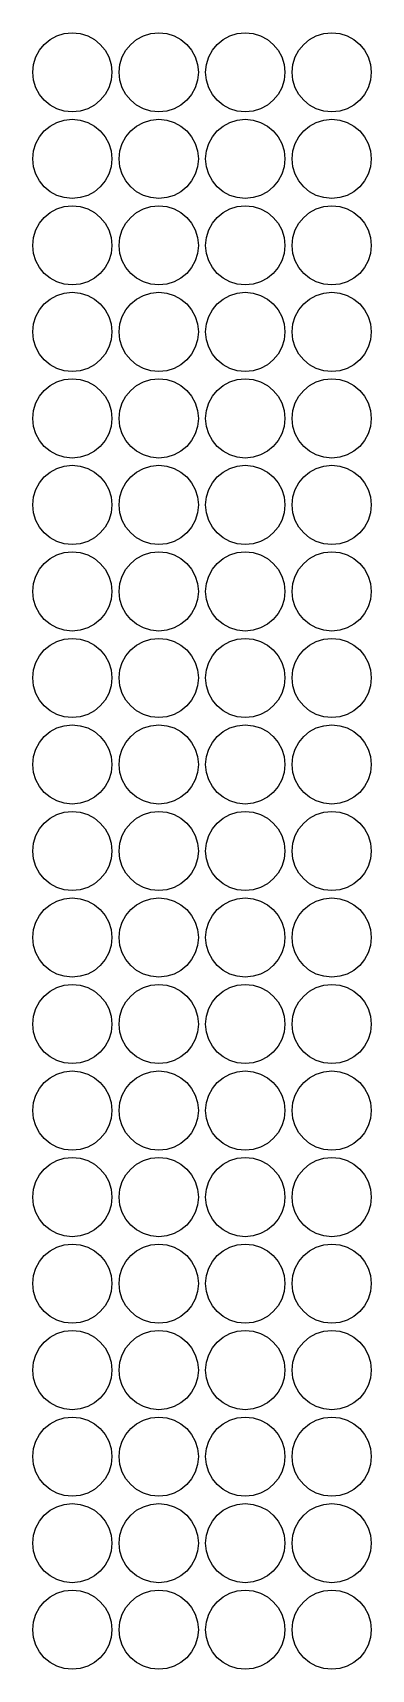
# Model space of a CAD drawing. Extents: x 0 to 93, y 0 to 447.
import ezdxf

# ---------------------------------------------------------------- set-up
doc = ezdxf.new("R2010")
doc.units = 0
doc.layers.get('0').update_dxf_attribs({"linetype": 'CONTINUOUS'})

msp = doc.modelspace()

# ---------------------------------------------------------------- linework, layer by layer
at = {"color": 0}
for p, q in [((8.77947, 446.345), (10.9568, 446.564)), ((10.9568, 446.564), (13.1327, 446.345)), ((32.3784, 446.345), (34.5557, 446.564)), ((34.5557, 446.564), (36.7316, 446.345)), ((55.9788, 446.345), (58.1561, 446.564)), ((58.1561, 446.564), (60.3321, 446.345)), ((79.5789, 446.345), (81.7563, 446.564)), ((81.7563, 446.564), (83.9322, 446.345)), ((1.99953, 441.801), (3.31832, 443.399)), ((3.31832, 443.399), (4.91684, 444.719)), ((4.91684, 444.719), (6.75238, 445.717)), ((6.75238, 445.717), (8.77947, 446.345)), ((13.1327, 446.345), (15.1598, 445.717)), ((15.1598, 445.717), (16.994, 444.719)), ((16.994, 444.719), (18.5925, 443.399)), ((18.5925, 443.399), (19.9113, 441.801)), ((25.5998, 441.801), (26.9186, 443.399)), ((26.9186, 443.399), (28.5171, 444.719)), ((28.5171, 444.719), (30.3513, 445.717)), ((30.3513, 445.717), (32.3784, 446.345)), ((36.7316, 446.345), (38.7586, 445.717)), ((38.7586, 445.717), (40.5941, 444.719)), ((40.5941, 444.719), (42.1929, 443.399)), ((42.1929, 443.399), (43.5116, 441.801)), ((49.2002, 441.801), (50.5188, 443.399)), ((50.5188, 443.399), (52.1173, 444.719)), ((52.1173, 444.719), (53.9517, 445.717)), ((53.9517, 445.717), (55.9788, 446.345)), ((60.3321, 446.345), (62.3591, 445.717)), ((62.3591, 445.717), (64.1946, 444.719)), ((64.1946, 444.719), (65.7916, 443.399)), ((65.7916, 443.399), (67.1103, 441.801)), ((72.8003, 441.801), (74.1193, 443.399)), ((74.1193, 443.399), (75.7178, 444.719)), ((75.7178, 444.719), (77.5518, 445.717)), ((77.5518, 445.717), (79.5789, 446.345)), ((83.9322, 446.345), (85.9592, 445.717)), ((85.9592, 445.717), (87.7933, 444.719)), ((87.7933, 444.719), (89.3921, 443.399)), ((89.3921, 443.399), (90.7108, 441.801)), ((0.15572, 435.762), (0.37483, 437.938)), ((0.37483, 437.938), (1.00321, 439.967)), ((1.00321, 439.967), (1.99953, 441.801)), ((19.9113, 441.801), (20.9076, 439.967)), ((20.9076, 439.967), (21.536, 437.938)), ((21.536, 437.938), (21.7565, 435.762)), ((23.756, 435.762), (23.9751, 437.938)), ((23.9751, 437.938), (24.6035, 439.967)), ((24.6035, 439.967), (25.5998, 441.801)), ((43.5116, 441.801), (44.5079, 439.967)), ((44.5079, 439.967), (45.1362, 437.938)), ((45.1362, 437.938), (45.3566, 435.762)), ((47.3562, 435.762), (47.5753, 437.938)), ((47.5753, 437.938), (48.2039, 439.967)), ((48.2039, 439.967), (49.2002, 441.801)), ((67.1103, 441.801), (68.1069, 439.967)), ((68.1069, 439.967), (68.7352, 437.938)), ((68.7352, 437.938), (68.9557, 435.762)), ((70.9567, 435.762), (71.1757, 437.938)), ((71.1757, 437.938), (71.804, 439.967)), ((71.804, 439.967), (72.8003, 441.801)), ((90.7108, 441.801), (91.7071, 439.967)), ((91.7071, 439.967), (92.3354, 437.938)), ((92.3354, 437.938), (92.5558, 435.762)), ((0.37483, 433.585), (0.15572, 435.762)), ((1.00321, 431.56), (0.37483, 433.585)), ((21.536, 433.585), (20.9076, 431.56)), ((21.7565, 435.762), (21.536, 433.585)), ((23.9751, 433.585), (23.756, 435.762)), ((24.6035, 431.56), (23.9751, 433.585)), ((45.1362, 433.585), (44.5079, 431.56)), ((45.3566, 435.762), (45.1362, 433.585)), ((47.5753, 433.585), (47.3562, 435.762)), ((48.2039, 431.56), (47.5753, 433.585)), ((68.7352, 433.585), (68.1069, 431.56)), ((68.9557, 435.762), (68.7352, 433.585)), ((71.1757, 433.585), (70.9567, 435.762)), ((71.804, 431.56), (71.1757, 433.585)), ((92.3354, 433.585), (91.7071, 431.56)), ((92.5558, 435.762), (92.3354, 433.585)), ((1.99953, 429.726), (1.00321, 431.56)), ((3.31832, 428.128), (1.99953, 429.726)), ((19.9113, 429.726), (18.5925, 428.128)), ((20.9076, 431.56), (19.9113, 429.726)), ((25.5998, 429.726), (24.6035, 431.56)), ((26.9186, 428.128), (25.5998, 429.726)), ((43.5116, 429.726), (42.1929, 428.128)), ((44.5079, 431.56), (43.5116, 429.726)), ((49.2002, 429.726), (48.2039, 431.56)), ((50.5188, 428.128), (49.2002, 429.726)), ((67.1103, 429.726), (65.7916, 428.128)), ((68.1069, 431.56), (67.1103, 429.726)), ((72.8003, 429.726), (71.804, 431.56)), ((74.1193, 428.128), (72.8003, 429.726)), ((90.7108, 429.726), (89.3921, 428.128)), ((91.7071, 431.56), (90.7108, 429.726)), ((4.91684, 426.808), (3.31832, 428.128)), ((6.75238, 425.81), (4.91684, 426.808)), ((8.77947, 425.182), (6.75238, 425.81)), ((10.9568, 424.963), (8.77947, 425.182)), ((13.1327, 425.182), (10.9568, 424.963)), ((15.1598, 425.81), (13.1327, 425.182)), ((16.994, 426.808), (15.1598, 425.81)), ((18.5925, 428.128), (16.994, 426.808)), ((28.5171, 426.808), (26.9186, 428.128)), ((30.3513, 425.81), (28.5171, 426.808)), ((32.3784, 425.182), (30.3513, 425.81)), ((34.5557, 424.963), (32.3784, 425.182)), ((36.7316, 425.182), (34.5557, 424.963)), ((38.7586, 425.81), (36.7316, 425.182)), ((40.5941, 426.808), (38.7586, 425.81)), ((42.1929, 428.128), (40.5941, 426.808)), ((52.1173, 426.808), (50.5188, 428.128)), ((53.9517, 425.81), (52.1173, 426.808)), ((55.9788, 425.182), (53.9517, 425.81)), ((58.1561, 424.963), (55.9788, 425.182)), ((60.3321, 425.182), (58.1561, 424.963)), ((62.3591, 425.81), (60.3321, 425.182)), ((64.1946, 426.808), (62.3591, 425.81)), ((65.7916, 428.128), (64.1946, 426.808)), ((75.7178, 426.808), (74.1193, 428.128)), ((77.5518, 425.81), (75.7178, 426.808)), ((79.5789, 425.182), (77.5518, 425.81)), ((81.7563, 424.963), (79.5789, 425.182)), ((83.9322, 425.182), (81.7563, 424.963)), ((85.9592, 425.81), (83.9322, 425.182)), ((87.7933, 426.808), (85.9592, 425.81)), ((89.3921, 428.128), (87.7933, 426.808)), ((1.99953, 418.2), (3.31832, 419.798)), ((3.31832, 419.798), (4.91684, 421.118)), ((4.91684, 421.118), (6.75238, 422.116)), ((6.75238, 422.116), (8.77947, 422.744)), ((8.77947, 422.744), (10.9568, 422.963)), ((10.9568, 422.963), (13.1327, 422.744)), ((13.1327, 422.744), (15.1598, 422.116)), ((15.1598, 422.116), (16.994, 421.118)), ((16.994, 421.118), (18.5925, 419.798)), ((18.5925, 419.798), (19.9113, 418.2)), ((25.5998, 418.2), (26.9186, 419.798)), ((26.9186, 419.798), (28.5171, 421.118)), ((28.5171, 421.118), (30.3513, 422.116)), ((30.3513, 422.116), (32.3784, 422.744)), ((32.3784, 422.744), (34.5557, 422.963)), ((34.5557, 422.963), (36.7316, 422.744)), ((36.7316, 422.744), (38.7586, 422.116)), ((38.7586, 422.116), (40.5941, 421.118)), ((40.5941, 421.118), (42.1929, 419.798)), ((42.1929, 419.798), (43.5116, 418.2)), ((49.2002, 418.2), (50.5188, 419.798)), ((50.5188, 419.798), (52.1173, 421.118)), ((52.1173, 421.118), (53.9517, 422.116)), ((53.9517, 422.116), (55.9788, 422.744)), ((55.9788, 422.744), (58.1561, 422.963)), ((58.1561, 422.963), (60.3321, 422.744)), ((60.3321, 422.744), (62.3591, 422.116)), ((62.3591, 422.116), (64.1946, 421.118)), ((64.1946, 421.118), (65.7916, 419.798)), ((65.7916, 419.798), (67.1103, 418.2)), ((72.8003, 418.2), (74.1193, 419.798)), ((74.1193, 419.798), (75.7178, 421.118)), ((75.7178, 421.118), (77.5518, 422.116)), ((77.5518, 422.116), (79.5789, 422.744)), ((79.5789, 422.744), (81.7563, 422.963)), ((81.7563, 422.963), (83.9322, 422.744)), ((83.9322, 422.744), (85.9592, 422.116)), ((85.9592, 422.116), (87.7933, 421.118)), ((87.7933, 421.118), (89.3921, 419.798)), ((89.3921, 419.798), (90.7108, 418.2)), ((0.37483, 414.341), (1.00321, 416.366)), ((1.00321, 416.366), (1.99953, 418.2)), ((19.9113, 418.2), (20.9076, 416.366)), ((20.9076, 416.366), (21.536, 414.341)), ((23.9751, 414.341), (24.6035, 416.366)), ((24.6035, 416.366), (25.5998, 418.2)), ((43.5116, 418.2), (44.5079, 416.366)), ((44.5079, 416.366), (45.1362, 414.341)), ((47.5753, 414.341), (48.2039, 416.366)), ((48.2039, 416.366), (49.2002, 418.2)), ((67.1103, 418.2), (68.1069, 416.366)), ((68.1069, 416.366), (68.7352, 414.341)), ((71.1757, 414.341), (71.804, 416.366)), ((71.804, 416.366), (72.8003, 418.2)), ((90.7108, 418.2), (91.7071, 416.366)), ((91.7071, 416.366), (92.3354, 414.341)), ((0.15572, 412.164), (0.37483, 414.341)), ((0.37483, 409.988), (0.15572, 412.164)), ((21.536, 414.341), (21.7565, 412.164)), ((21.7565, 412.164), (21.536, 409.988)), ((23.756, 412.164), (23.9751, 414.341)), ((23.9751, 409.988), (23.756, 412.164)), ((45.1362, 414.341), (45.3566, 412.164)), ((45.3566, 412.164), (45.1362, 409.988)), ((47.3562, 412.164), (47.5753, 414.341)), ((47.5753, 409.988), (47.3562, 412.164)), ((68.7352, 414.341), (68.9557, 412.164)), ((68.9557, 412.164), (68.7352, 409.988)), ((70.9567, 412.164), (71.1757, 414.341)), ((71.1757, 409.988), (70.9567, 412.164)), ((92.3354, 414.341), (92.5558, 412.164)), ((92.5558, 412.164), (92.3354, 409.988)), ((1.00321, 407.959), (0.37483, 409.988)), ((1.99953, 406.125), (1.00321, 407.959)), ((20.9076, 407.959), (19.9113, 406.125)), ((21.536, 409.988), (20.9076, 407.959)), ((24.6035, 407.959), (23.9751, 409.988)), ((25.5998, 406.125), (24.6035, 407.959)), ((44.5079, 407.959), (43.5116, 406.125)), ((45.1362, 409.988), (44.5079, 407.959)), ((48.2039, 407.959), (47.5753, 409.988)), ((49.2002, 406.125), (48.2039, 407.959)), ((68.1069, 407.959), (67.1103, 406.125)), ((68.7352, 409.988), (68.1069, 407.959)), ((71.804, 407.959), (71.1757, 409.988)), ((72.8003, 406.125), (71.804, 407.959)), ((91.7071, 407.959), (90.7108, 406.125)), ((92.3354, 409.988), (91.7071, 407.959)), ((3.31832, 404.527), (1.99953, 406.125)), ((4.91684, 403.207), (3.31832, 404.527)), ((6.75238, 402.209), (4.91684, 403.207)), ((8.77947, 401.581), (6.75238, 402.209)), ((15.1598, 402.209), (13.1327, 401.581)), ((16.994, 403.207), (15.1598, 402.209)), ((18.5925, 404.527), (16.994, 403.207)), ((19.9113, 406.125), (18.5925, 404.527)), ((26.9186, 404.527), (25.5998, 406.125)), ((28.5171, 403.207), (26.9186, 404.527)), ((30.3513, 402.209), (28.5171, 403.207)), ((32.3784, 401.581), (30.3513, 402.209)), ((38.7586, 402.209), (36.7316, 401.581)), ((40.5941, 403.207), (38.7586, 402.209)), ((42.1929, 404.527), (40.5941, 403.207)), ((43.5116, 406.125), (42.1929, 404.527)), ((50.5188, 404.527), (49.2002, 406.125)), ((52.1173, 403.207), (50.5188, 404.527)), ((53.9517, 402.209), (52.1173, 403.207)), ((55.9788, 401.581), (53.9517, 402.209)), ((62.3591, 402.209), (60.3321, 401.581)), ((64.1946, 403.207), (62.3591, 402.209)), ((65.7916, 404.527), (64.1946, 403.207)), ((67.1103, 406.125), (65.7916, 404.527)), ((74.1193, 404.527), (72.8003, 406.125)), ((75.7178, 403.207), (74.1193, 404.527)), ((77.5518, 402.209), (75.7178, 403.207)), ((79.5789, 401.581), (77.5518, 402.209)), ((85.9592, 402.209), (83.9322, 401.581)), ((87.7933, 403.207), (85.9592, 402.209)), ((89.3921, 404.527), (87.7933, 403.207)), ((90.7108, 406.125), (89.3921, 404.527)), ((3.31832, 396.201), (4.91684, 397.517)), ((4.91684, 397.517), (6.75238, 398.515)), ((6.75238, 398.515), (8.77947, 399.143)), ((10.9568, 401.362), (8.77947, 401.581)), ((8.77947, 399.143), (10.9568, 399.362)), ((13.1327, 401.581), (10.9568, 401.362)), ((10.9568, 399.362), (13.1327, 399.143)), ((13.1327, 399.143), (15.1598, 398.515)), ((15.1598, 398.515), (16.994, 397.517)), ((16.994, 397.517), (18.5925, 396.201)), ((26.9186, 396.201), (28.5171, 397.517)), ((28.5171, 397.517), (30.3513, 398.515)), ((30.3513, 398.515), (32.3784, 399.143)), ((34.5557, 401.362), (32.3784, 401.581)), ((32.3784, 399.143), (34.5557, 399.362)), ((36.7316, 401.581), (34.5557, 401.362)), ((34.5557, 399.362), (36.7316, 399.143)), ((36.7316, 399.143), (38.7586, 398.515)), ((38.7586, 398.515), (40.5941, 397.517)), ((40.5941, 397.517), (42.1929, 396.201)), ((50.5188, 396.201), (52.1173, 397.517)), ((52.1173, 397.517), (53.9517, 398.515)), ((53.9517, 398.515), (55.9788, 399.143)), ((58.1561, 401.362), (55.9788, 401.581)), ((55.9788, 399.143), (58.1561, 399.362)), ((60.3321, 401.581), (58.1561, 401.362)), ((58.1561, 399.362), (60.3321, 399.143)), ((60.3321, 399.143), (62.3591, 398.515)), ((62.3591, 398.515), (64.1946, 397.517)), ((64.1946, 397.517), (65.7916, 396.201)), ((74.1193, 396.201), (75.7178, 397.517)), ((75.7178, 397.517), (77.5518, 398.515)), ((77.5518, 398.515), (79.5789, 399.143)), ((81.7563, 401.362), (79.5789, 401.581)), ((79.5789, 399.143), (81.7563, 399.362)), ((83.9322, 401.581), (81.7563, 401.362)), ((81.7563, 399.362), (83.9322, 399.143)), ((83.9322, 399.143), (85.9592, 398.515)), ((85.9592, 398.515), (87.7933, 397.517)), ((87.7933, 397.517), (89.3921, 396.201)), ((1.00321, 392.769), (1.99953, 394.6)), ((1.99953, 394.6), (3.31832, 396.201)), ((18.5925, 396.201), (19.9113, 394.6)), ((19.9113, 394.6), (20.9076, 392.769)), ((24.6035, 392.769), (25.5998, 394.6)), ((25.5998, 394.6), (26.9186, 396.201)), ((42.1929, 396.201), (43.5116, 394.6)), ((43.5116, 394.6), (44.5079, 392.769)), ((48.2039, 392.769), (49.2002, 394.6)), ((49.2002, 394.6), (50.5188, 396.201)), ((65.7916, 396.201), (67.1103, 394.6)), ((67.1103, 394.6), (68.1069, 392.769)), ((71.804, 392.769), (72.8003, 394.6)), ((72.8003, 394.6), (74.1193, 396.201)), ((89.3921, 396.201), (90.7108, 394.6)), ((90.7108, 394.6), (91.7071, 392.769)), ((0.15572, 388.564), (0.37483, 390.74)), ((0.37483, 386.387), (0.15572, 388.564)), ((0.37483, 390.74), (1.00321, 392.769)), ((20.9076, 392.769), (21.536, 390.74)), ((21.536, 390.74), (21.7565, 388.564)), ((21.7565, 388.564), (21.536, 386.387)), ((23.756, 388.564), (23.9751, 390.74)), ((23.9751, 386.387), (23.756, 388.564)), ((23.9751, 390.74), (24.6035, 392.769)), ((44.5079, 392.769), (45.1362, 390.74)), ((45.1362, 390.74), (45.3566, 388.564)), ((45.3566, 388.564), (45.1362, 386.387)), ((47.3562, 388.564), (47.5753, 390.74)), ((47.5753, 386.387), (47.3562, 388.564)), ((47.5753, 390.74), (48.2039, 392.769)), ((68.1069, 392.769), (68.7352, 390.74)), ((68.7352, 390.74), (68.9557, 388.564)), ((68.9557, 388.564), (68.7352, 386.387)), ((70.9567, 388.564), (71.1757, 390.74)), ((71.1757, 386.387), (70.9567, 388.564)), ((71.1757, 390.74), (71.804, 392.769)), ((91.7071, 392.769), (92.3354, 390.74)), ((92.3354, 390.74), (92.5558, 388.564)), ((92.5558, 388.564), (92.3354, 386.387)), ((1.00321, 384.358), (0.37483, 386.387)), ((1.99953, 382.524), (1.00321, 384.358)), ((20.9076, 384.358), (19.9113, 382.524)), ((21.536, 386.387), (20.9076, 384.358)), ((24.6035, 384.358), (23.9751, 386.387)), ((25.5998, 382.524), (24.6035, 384.358)), ((44.5079, 384.358), (43.5116, 382.524)), ((45.1362, 386.387), (44.5079, 384.358)), ((48.2039, 384.358), (47.5753, 386.387)), ((49.2002, 382.524), (48.2039, 384.358)), ((68.1069, 384.358), (67.1103, 382.524)), ((68.7352, 386.387), (68.1069, 384.358)), ((71.804, 384.358), (71.1757, 386.387)), ((72.8003, 382.524), (71.804, 384.358)), ((91.7071, 384.358), (90.7108, 382.524)), ((92.3354, 386.387), (91.7071, 384.358)), ((3.31832, 380.926), (1.99953, 382.524)), ((4.91684, 379.607), (3.31832, 380.926)), ((6.75238, 378.612), (4.91684, 379.607)), ((16.994, 379.607), (15.1598, 378.612)), ((18.5925, 380.926), (16.994, 379.607)), ((19.9113, 382.524), (18.5925, 380.926)), ((26.9186, 380.926), (25.5998, 382.524)), ((28.5171, 379.607), (26.9186, 380.926)), ((30.3513, 378.612), (28.5171, 379.607)), ((40.5941, 379.607), (38.7586, 378.612)), ((42.1929, 380.926), (40.5941, 379.607)), ((43.5116, 382.524), (42.1929, 380.926)), ((50.5188, 380.926), (49.2002, 382.524)), ((52.1173, 379.607), (50.5188, 380.926)), ((53.9517, 378.612), (52.1173, 379.607)), ((64.1946, 379.607), (62.3591, 378.612)), ((65.7916, 380.926), (64.1946, 379.607)), ((67.1103, 382.524), (65.7916, 380.926)), ((74.1193, 380.926), (72.8003, 382.524)), ((75.7178, 379.607), (74.1193, 380.926)), ((77.5518, 378.612), (75.7178, 379.607)), ((87.7933, 379.607), (85.9592, 378.612)), ((89.3921, 380.926), (87.7933, 379.607)), ((90.7108, 382.524), (89.3921, 380.926)), ((8.77947, 377.984), (6.75238, 378.612)), ((6.75238, 374.915), (8.77947, 375.543)), ((10.9568, 377.761), (8.77947, 377.984)), ((8.77947, 375.543), (10.9568, 375.761)), ((13.1327, 377.984), (10.9568, 377.761)), ((10.9568, 375.761), (13.1327, 375.543)), ((15.1598, 378.612), (13.1327, 377.984)), ((13.1327, 375.543), (15.1598, 374.915)), ((32.3784, 377.984), (30.3513, 378.612)), ((30.3513, 374.915), (32.3784, 375.543)), ((34.5557, 377.761), (32.3784, 377.984)), ((32.3784, 375.543), (34.5557, 375.761)), ((36.7316, 377.984), (34.5557, 377.761)), ((34.5557, 375.761), (36.7316, 375.543)), ((38.7586, 378.612), (36.7316, 377.984)), ((36.7316, 375.543), (38.7586, 374.915)), ((55.9788, 377.984), (53.9517, 378.612)), ((53.9517, 374.915), (55.9788, 375.543)), ((58.1561, 377.761), (55.9788, 377.984)), ((55.9788, 375.543), (58.1561, 375.761)), ((60.3321, 377.984), (58.1561, 377.761)), ((58.1561, 375.761), (60.3321, 375.543)), ((62.3591, 378.612), (60.3321, 377.984)), ((60.3321, 375.543), (62.3591, 374.915)), ((79.5789, 377.984), (77.5518, 378.612)), ((77.5518, 374.915), (79.5789, 375.543)), ((81.7563, 377.761), (79.5789, 377.984)), ((79.5789, 375.543), (81.7563, 375.761)), ((83.9322, 377.984), (81.7563, 377.761)), ((81.7563, 375.761), (83.9322, 375.543)), ((85.9592, 378.612), (83.9322, 377.984)), ((83.9322, 375.543), (85.9592, 374.915)), ((1.00321, 369.168), (1.99953, 371.002)), ((1.99953, 371.002), (3.31832, 372.6)), ((3.31832, 372.6), (4.91684, 373.92)), ((4.91684, 373.92), (6.75238, 374.915)), ((15.1598, 374.915), (16.994, 373.92)), ((16.994, 373.92), (18.5925, 372.6)), ((18.5925, 372.6), (19.9113, 371.002)), ((19.9113, 371.002), (20.9076, 369.168)), ((24.6035, 369.168), (25.5998, 371.002)), ((25.5998, 371.002), (26.9186, 372.6)), ((26.9186, 372.6), (28.5171, 373.92)), ((28.5171, 373.92), (30.3513, 374.915)), ((38.7586, 374.915), (40.5941, 373.92)), ((40.5941, 373.92), (42.1929, 372.6)), ((42.1929, 372.6), (43.5116, 371.002)), ((43.5116, 371.002), (44.5079, 369.168)), ((48.2039, 369.168), (49.2002, 371.002)), ((49.2002, 371.002), (50.5188, 372.6)), ((50.5188, 372.6), (52.1173, 373.92)), ((52.1173, 373.92), (53.9517, 374.915)), ((62.3591, 374.915), (64.1946, 373.92)), ((64.1946, 373.92), (65.7916, 372.6)), ((65.7916, 372.6), (67.1103, 371.002)), ((67.1103, 371.002), (68.1069, 369.168)), ((71.804, 369.168), (72.8003, 371.002)), ((72.8003, 371.002), (74.1193, 372.6)), ((74.1193, 372.6), (75.7178, 373.92)), ((75.7178, 373.92), (77.5518, 374.915)), ((85.9592, 374.915), (87.7933, 373.92)), ((87.7933, 373.92), (89.3921, 372.6)), ((89.3921, 372.6), (90.7108, 371.002)), ((90.7108, 371.002), (91.7071, 369.168)), ((0.15572, 364.963), (0.37483, 367.139)), ((0.37483, 367.139), (1.00321, 369.168)), ((20.9076, 369.168), (21.536, 367.139)), ((21.536, 367.139), (21.7565, 364.963)), ((23.756, 364.963), (23.9751, 367.139)), ((23.9751, 367.139), (24.6035, 369.168)), ((44.5079, 369.168), (45.1362, 367.139)), ((45.1362, 367.139), (45.3566, 364.963)), ((47.3562, 364.963), (47.5753, 367.139)), ((47.5753, 367.139), (48.2039, 369.168)), ((68.1069, 369.168), (68.7352, 367.139)), ((68.7352, 367.139), (68.9557, 364.963)), ((70.9567, 364.963), (71.1757, 367.139)), ((71.1757, 367.139), (71.804, 369.168)), ((91.7071, 369.168), (92.3354, 367.139)), ((92.3354, 367.139), (92.5558, 364.963)), ((0.37483, 362.786), (0.15572, 364.963)), ((1.00321, 360.758), (0.37483, 362.786)), ((21.536, 362.786), (20.9076, 360.758)), ((21.7565, 364.963), (21.536, 362.786)), ((23.9751, 362.786), (23.756, 364.963)), ((24.6035, 360.758), (23.9751, 362.786)), ((45.1362, 362.786), (44.5079, 360.758)), ((45.3566, 364.963), (45.1362, 362.786)), ((47.5753, 362.786), (47.3562, 364.963)), ((48.2039, 360.758), (47.5753, 362.786)), ((68.7352, 362.786), (68.1069, 360.758)), ((68.9557, 364.963), (68.7352, 362.786)), ((71.1757, 362.786), (70.9567, 364.963)), ((71.804, 360.758), (71.1757, 362.786)), ((92.3354, 362.786), (91.7071, 360.758)), ((92.5558, 364.963), (92.3354, 362.786)), ((1.99953, 358.927), (1.00321, 360.758)), ((3.31832, 357.325), (1.99953, 358.927)), ((4.91684, 356.009), (3.31832, 357.325)), ((18.5925, 357.325), (16.994, 356.009)), ((19.9113, 358.927), (18.5925, 357.325)), ((20.9076, 360.758), (19.9113, 358.927)), ((25.5998, 358.927), (24.6035, 360.758)), ((26.9186, 357.325), (25.5998, 358.927)), ((28.5171, 356.009), (26.9186, 357.325)), ((42.1929, 357.325), (40.5941, 356.009)), ((43.5116, 358.927), (42.1929, 357.325)), ((44.5079, 360.758), (43.5116, 358.927)), ((49.2002, 358.927), (48.2039, 360.758)), ((50.5188, 357.325), (49.2002, 358.927)), ((52.1173, 356.009), (50.5188, 357.325)), ((65.7916, 357.325), (64.1946, 356.009)), ((67.1103, 358.927), (65.7916, 357.325)), ((68.1069, 360.758), (67.1103, 358.927)), ((72.8003, 358.927), (71.804, 360.758)), ((74.1193, 357.325), (72.8003, 358.927)), ((75.7178, 356.009), (74.1193, 357.325)), ((89.3921, 357.325), (87.7933, 356.009)), ((90.7108, 358.927), (89.3921, 357.325)), ((91.7071, 360.758), (90.7108, 358.927)), ((6.75238, 355.011), (4.91684, 356.009)), ((8.77947, 354.383), (6.75238, 355.011)), ((10.9568, 354.164), (8.77947, 354.383)), ((13.1327, 354.383), (10.9568, 354.164)), ((15.1598, 355.011), (13.1327, 354.383)), ((16.994, 356.009), (15.1598, 355.011)), ((30.3513, 355.011), (28.5171, 356.009)), ((32.3784, 354.383), (30.3513, 355.011)), ((34.5557, 354.164), (32.3784, 354.383)), ((36.7316, 354.383), (34.5557, 354.164)), ((38.7586, 355.011), (36.7316, 354.383)), ((40.5941, 356.009), (38.7586, 355.011)), ((53.9517, 355.011), (52.1173, 356.009)), ((55.9788, 354.383), (53.9517, 355.011)), ((58.1561, 354.164), (55.9788, 354.383)), ((60.3321, 354.383), (58.1561, 354.164)), ((62.3591, 355.011), (60.3321, 354.383)), ((64.1946, 356.009), (62.3591, 355.011)), ((77.5518, 355.011), (75.7178, 356.009)), ((79.5789, 354.383), (77.5518, 355.011)), ((81.7563, 354.164), (79.5789, 354.383)), ((83.9322, 354.383), (81.7563, 354.164)), ((85.9592, 355.011), (83.9322, 354.383)), ((87.7933, 356.009), (85.9592, 355.011)), ((1.99953, 347.402), (3.31832, 348.999)), ((3.31832, 348.999), (4.91684, 350.318)), ((4.91684, 350.318), (6.75238, 351.314)), ((6.75238, 351.314), (8.77947, 351.943)), ((8.77947, 351.943), (10.9568, 352.162)), ((10.9568, 352.162), (13.1327, 351.943)), ((13.1327, 351.943), (15.1598, 351.314)), ((15.1598, 351.314), (16.994, 350.318)), ((16.994, 350.318), (18.5925, 348.999)), ((18.5925, 348.999), (19.9113, 347.402)), ((25.5998, 347.402), (26.9186, 348.999)), ((26.9186, 348.999), (28.5171, 350.318)), ((28.5171, 350.318), (30.3513, 351.314)), ((30.3513, 351.314), (32.3784, 351.943)), ((32.3784, 351.943), (34.5557, 352.162)), ((34.5557, 352.162), (36.7316, 351.943)), ((36.7316, 351.943), (38.7586, 351.314)), ((38.7586, 351.314), (40.5941, 350.318)), ((40.5941, 350.318), (42.1929, 348.999)), ((42.1929, 348.999), (43.5116, 347.402)), ((49.2002, 347.402), (50.5188, 348.999)), ((50.5188, 348.999), (52.1173, 350.318)), ((52.1173, 350.318), (53.9517, 351.314)), ((53.9517, 351.314), (55.9788, 351.943)), ((55.9788, 351.943), (58.1561, 352.162)), ((58.1561, 352.162), (60.3321, 351.943)), ((60.3321, 351.943), (62.3591, 351.314)), ((62.3591, 351.314), (64.1946, 350.318)), ((64.1946, 350.318), (65.7916, 348.999)), ((65.7916, 348.999), (67.1103, 347.402)), ((72.8003, 347.402), (74.1193, 348.999)), ((74.1193, 348.999), (75.7178, 350.318)), ((75.7178, 350.318), (77.5518, 351.314)), ((77.5518, 351.314), (79.5789, 351.943)), ((79.5789, 351.943), (81.7563, 352.162)), ((81.7563, 352.162), (83.9322, 351.943)), ((83.9322, 351.943), (85.9592, 351.314)), ((85.9592, 351.314), (87.7933, 350.318)), ((87.7933, 350.318), (89.3921, 348.999)), ((89.3921, 348.999), (90.7108, 347.402)), ((0.37483, 343.539), (1.00321, 345.567)), ((1.00321, 345.567), (1.99953, 347.402)), ((19.9113, 347.402), (20.9076, 345.567)), ((20.9076, 345.567), (21.536, 343.539)), ((23.9751, 343.539), (24.6035, 345.567)), ((24.6035, 345.567), (25.5998, 347.402)), ((43.5116, 347.402), (44.5079, 345.567)), ((44.5079, 345.567), (45.1362, 343.539)), ((47.5753, 343.539), (48.2039, 345.567)), ((48.2039, 345.567), (49.2002, 347.402)), ((67.1103, 347.402), (68.1069, 345.567)), ((68.1069, 345.567), (68.7352, 343.539)), ((71.1757, 343.539), (71.804, 345.567)), ((71.804, 345.567), (72.8003, 347.402)), ((90.7108, 347.402), (91.7071, 345.567)), ((91.7071, 345.567), (92.3354, 343.539)), ((0.15572, 341.362), (0.37483, 343.539)), ((0.37483, 339.186), (0.15572, 341.362)), ((21.536, 343.539), (21.7565, 341.362)), ((21.7565, 341.362), (21.536, 339.186)), ((23.756, 341.362), (23.9751, 343.539)), ((23.9751, 339.186), (23.756, 341.362)), ((45.1362, 343.539), (45.3566, 341.362)), ((45.3566, 341.362), (45.1362, 339.186)), ((47.3562, 341.362), (47.5753, 343.539)), ((47.5753, 339.186), (47.3562, 341.362)), ((68.7352, 343.539), (68.9557, 341.362)), ((68.9557, 341.362), (68.7352, 339.186)), ((70.9567, 341.362), (71.1757, 343.539)), ((71.1757, 339.186), (70.9567, 341.362)), ((92.3354, 343.539), (92.5558, 341.362)), ((92.5558, 341.362), (92.3354, 339.186)), ((1.00321, 337.159), (0.37483, 339.186)), ((1.99953, 335.325), (1.00321, 337.159)), ((3.31832, 333.726), (1.99953, 335.325)), ((19.9113, 335.325), (18.5925, 333.726)), ((20.9076, 337.159), (19.9113, 335.325)), ((21.536, 339.186), (20.9076, 337.159)), ((24.6035, 337.159), (23.9751, 339.186)), ((25.5998, 335.325), (24.6035, 337.159)), ((26.9186, 333.726), (25.5998, 335.325)), ((43.5116, 335.325), (42.1929, 333.726)), ((44.5079, 337.159), (43.5116, 335.325)), ((45.1362, 339.186), (44.5079, 337.159)), ((48.2039, 337.159), (47.5753, 339.186)), ((49.2002, 335.325), (48.2039, 337.159)), ((50.5188, 333.726), (49.2002, 335.325)), ((67.1103, 335.325), (65.7916, 333.726)), ((68.1069, 337.159), (67.1103, 335.325)), ((68.7352, 339.186), (68.1069, 337.159)), ((71.804, 337.159), (71.1757, 339.186)), ((72.8003, 335.325), (71.804, 337.159)), ((74.1193, 333.726), (72.8003, 335.325)), ((90.7108, 335.325), (89.3921, 333.726)), ((91.7071, 337.159), (90.7108, 335.325)), ((92.3354, 339.186), (91.7071, 337.159)), ((4.91684, 332.408), (3.31832, 333.726)), ((6.75238, 331.411), (4.91684, 332.408)), ((8.77947, 330.783), (6.75238, 331.411)), ((10.9568, 330.562), (8.77947, 330.783)), ((13.1327, 330.783), (10.9568, 330.562)), ((15.1598, 331.411), (13.1327, 330.783)), ((16.994, 332.408), (15.1598, 331.411)), ((18.5925, 333.726), (16.994, 332.408)), ((28.5171, 332.408), (26.9186, 333.726)), ((30.3513, 331.411), (28.5171, 332.408)), ((32.3784, 330.783), (30.3513, 331.411)), ((34.5557, 330.562), (32.3784, 330.783)), ((36.7316, 330.783), (34.5557, 330.562)), ((38.7586, 331.411), (36.7316, 330.783)), ((40.5941, 332.408), (38.7586, 331.411)), ((42.1929, 333.726), (40.5941, 332.408)), ((52.1173, 332.408), (50.5188, 333.726)), ((53.9517, 331.411), (52.1173, 332.408)), ((55.9788, 330.783), (53.9517, 331.411)), ((58.1561, 330.562), (55.9788, 330.783)), ((60.3321, 330.783), (58.1561, 330.562)), ((62.3591, 331.411), (60.3321, 330.783)), ((64.1946, 332.408), (62.3591, 331.411)), ((65.7916, 333.726), (64.1946, 332.408)), ((75.7178, 332.408), (74.1193, 333.726)), ((77.5518, 331.411), (75.7178, 332.408)), ((79.5789, 330.783), (77.5518, 331.411)), ((81.7563, 330.562), (79.5789, 330.783)), ((83.9322, 330.783), (81.7563, 330.562)), ((85.9592, 331.411), (83.9322, 330.783)), ((87.7933, 332.408), (85.9592, 331.411)), ((89.3921, 333.726), (87.7933, 332.408)), ((3.31832, 325.4), (4.91684, 326.719)), ((4.91684, 326.719), (6.75238, 327.715)), ((6.75238, 327.715), (8.77947, 328.344)), ((8.77947, 328.344), (10.9568, 328.563)), ((10.9568, 328.563), (13.1327, 328.344)), ((13.1327, 328.344), (15.1598, 327.715)), ((15.1598, 327.715), (16.994, 326.719)), ((16.994, 326.719), (18.5925, 325.4)), ((26.9186, 325.4), (28.5171, 326.719)), ((28.5171, 326.719), (30.3513, 327.715)), ((30.3513, 327.715), (32.3784, 328.344)), ((32.3784, 328.344), (34.5557, 328.563)), ((34.5557, 328.563), (36.7316, 328.344)), ((36.7316, 328.344), (38.7586, 327.715)), ((38.7586, 327.715), (40.5941, 326.719)), ((40.5941, 326.719), (42.1929, 325.4)), ((50.5188, 325.4), (52.1173, 326.719)), ((52.1173, 326.719), (53.9517, 327.715)), ((53.9517, 327.715), (55.9788, 328.344)), ((55.9788, 328.344), (58.1561, 328.563)), ((58.1561, 328.563), (60.3321, 328.344)), ((60.3321, 328.344), (62.3591, 327.715)), ((62.3591, 327.715), (64.1946, 326.719)), ((64.1946, 326.719), (65.7916, 325.4)), ((74.1193, 325.4), (75.7178, 326.719)), ((75.7178, 326.719), (77.5518, 327.715)), ((77.5518, 327.715), (79.5789, 328.344)), ((79.5789, 328.344), (81.7563, 328.563)), ((81.7563, 328.563), (83.9322, 328.344)), ((83.9322, 328.344), (85.9592, 327.715)), ((85.9592, 327.715), (87.7933, 326.719)), ((87.7933, 326.719), (89.3921, 325.4)), ((0.37483, 319.939), (1.00321, 321.966)), ((1.00321, 321.966), (1.99953, 323.802)), ((1.99953, 323.802), (3.31832, 325.4)), ((18.5925, 325.4), (19.9113, 323.802)), ((19.9113, 323.802), (20.9076, 321.966)), ((20.9076, 321.966), (21.536, 319.939)), ((23.9751, 319.939), (24.6035, 321.966)), ((24.6035, 321.966), (25.5998, 323.802)), ((25.5998, 323.802), (26.9186, 325.4)), ((42.1929, 325.4), (43.5116, 323.802)), ((43.5116, 323.802), (44.5079, 321.966)), ((44.5079, 321.966), (45.1362, 319.939)), ((47.5753, 319.939), (48.2039, 321.966)), ((48.2039, 321.966), (49.2002, 323.802)), ((49.2002, 323.802), (50.5188, 325.4)), ((65.7916, 325.4), (67.1103, 323.802)), ((67.1103, 323.802), (68.1069, 321.966)), ((68.1069, 321.966), (68.7352, 319.939)), ((71.1757, 319.939), (71.804, 321.966)), ((71.804, 321.966), (72.8003, 323.802)), ((72.8003, 323.802), (74.1193, 325.4)), ((89.3921, 325.4), (90.7108, 323.802)), ((90.7108, 323.802), (91.7071, 321.966)), ((91.7071, 321.966), (92.3354, 319.939)), ((0.15572, 317.762), (0.37483, 319.939)), ((0.37483, 315.586), (0.15572, 317.762)), ((21.536, 319.939), (21.7565, 317.762)), ((21.7565, 317.762), (21.536, 315.586)), ((23.756, 317.762), (23.9751, 319.939)), ((23.9751, 315.586), (23.756, 317.762)), ((45.1362, 319.939), (45.3566, 317.762)), ((45.3566, 317.762), (45.1362, 315.586)), ((47.3562, 317.762), (47.5753, 319.939)), ((47.5753, 315.586), (47.3562, 317.762)), ((68.7352, 319.939), (68.9557, 317.762)), ((68.9557, 317.762), (68.7352, 315.586)), ((70.9567, 317.762), (71.1757, 319.939)), ((71.1757, 315.586), (70.9567, 317.762)), ((92.3354, 319.939), (92.5558, 317.762)), ((92.5558, 317.762), (92.3354, 315.586)), ((1.00321, 313.559), (0.37483, 315.586)), ((1.99953, 311.725), (1.00321, 313.559)), ((20.9076, 313.559), (19.9113, 311.725)), ((21.536, 315.586), (20.9076, 313.559)), ((24.6035, 313.559), (23.9751, 315.586)), ((25.5998, 311.725), (24.6035, 313.559)), ((44.5079, 313.559), (43.5116, 311.725)), ((45.1362, 315.586), (44.5079, 313.559)), ((48.2039, 313.559), (47.5753, 315.586)), ((49.2002, 311.725), (48.2039, 313.559)), ((68.1069, 313.559), (67.1103, 311.725)), ((68.7352, 315.586), (68.1069, 313.559)), ((71.804, 313.559), (71.1757, 315.586)), ((72.8003, 311.725), (71.804, 313.559)), ((91.7071, 313.559), (90.7108, 311.725)), ((92.3354, 315.586), (91.7071, 313.559)), ((3.31832, 310.126), (1.99953, 311.725)), ((4.91684, 308.807), (3.31832, 310.126)), ((6.75238, 307.811), (4.91684, 308.807)), ((16.994, 308.807), (15.1598, 307.811)), ((18.5925, 310.126), (16.994, 308.807)), ((19.9113, 311.725), (18.5925, 310.126)), ((26.9186, 310.126), (25.5998, 311.725)), ((28.5171, 308.807), (26.9186, 310.126)), ((30.3513, 307.811), (28.5171, 308.807)), ((40.5941, 308.807), (38.7586, 307.811)), ((42.1929, 310.126), (40.5941, 308.807)), ((43.5116, 311.725), (42.1929, 310.126)), ((50.5188, 310.126), (49.2002, 311.725)), ((52.1173, 308.807), (50.5188, 310.126)), ((53.9517, 307.811), (52.1173, 308.807)), ((64.1946, 308.807), (62.3591, 307.811)), ((65.7916, 310.126), (64.1946, 308.807)), ((67.1103, 311.725), (65.7916, 310.126)), ((74.1193, 310.126), (72.8003, 311.725)), ((75.7178, 308.807), (74.1193, 310.126)), ((77.5518, 307.811), (75.7178, 308.807)), ((87.7933, 308.807), (85.9592, 307.811)), ((89.3921, 310.126), (87.7933, 308.807)), ((90.7108, 311.725), (89.3921, 310.126)), ((4.91684, 303.119), (6.75238, 304.115)), ((8.77947, 307.183), (6.75238, 307.811)), ((6.75238, 304.115), (8.77947, 304.744)), ((10.9568, 306.962), (8.77947, 307.183)), ((8.77947, 304.744), (10.9568, 304.963)), ((13.1327, 307.183), (10.9568, 306.962)), ((10.9568, 304.963), (13.1327, 304.744)), ((15.1598, 307.811), (13.1327, 307.183)), ((13.1327, 304.744), (15.1598, 304.115)), ((15.1598, 304.115), (16.994, 303.119)), ((28.5171, 303.119), (30.3513, 304.115)), ((32.3784, 307.183), (30.3513, 307.811)), ((30.3513, 304.115), (32.3784, 304.744)), ((34.5557, 306.962), (32.3784, 307.183)), ((32.3784, 304.744), (34.5557, 304.963)), ((36.7316, 307.183), (34.5557, 306.962)), ((34.5557, 304.963), (36.7316, 304.744)), ((38.7586, 307.811), (36.7316, 307.183)), ((36.7316, 304.744), (38.7586, 304.115)), ((38.7586, 304.115), (40.5941, 303.119)), ((52.1173, 303.119), (53.9517, 304.115)), ((55.9788, 307.183), (53.9517, 307.811)), ((53.9517, 304.115), (55.9788, 304.744)), ((58.1561, 306.962), (55.9788, 307.183)), ((55.9788, 304.744), (58.1561, 304.963)), ((60.3321, 307.183), (58.1561, 306.962)), ((58.1561, 304.963), (60.3321, 304.744)), ((62.3591, 307.811), (60.3321, 307.183)), ((60.3321, 304.744), (62.3591, 304.115)), ((62.3591, 304.115), (64.1946, 303.119)), ((75.7178, 303.119), (77.5518, 304.115)), ((79.5789, 307.183), (77.5518, 307.811)), ((77.5518, 304.115), (79.5789, 304.744)), ((81.7563, 306.962), (79.5789, 307.183)), ((79.5789, 304.744), (81.7563, 304.963)), ((83.9322, 307.183), (81.7563, 306.962)), ((81.7563, 304.963), (83.9322, 304.744)), ((85.9592, 307.811), (83.9322, 307.183)), ((83.9322, 304.744), (85.9592, 304.115)), ((85.9592, 304.115), (87.7933, 303.119)), ((1.00321, 298.367), (1.99953, 300.202)), ((1.99953, 300.202), (3.31832, 301.8)), ((3.31832, 301.8), (4.91684, 303.119)), ((16.994, 303.119), (18.5925, 301.8)), ((18.5925, 301.8), (19.9113, 300.202)), ((19.9113, 300.202), (20.9076, 298.367)), ((24.6035, 298.367), (25.5998, 300.202)), ((25.5998, 300.202), (26.9186, 301.8)), ((26.9186, 301.8), (28.5171, 303.119)), ((40.5941, 303.119), (42.1929, 301.8)), ((42.1929, 301.8), (43.5116, 300.202)), ((43.5116, 300.202), (44.5079, 298.367)), ((48.2039, 298.367), (49.2002, 300.202)), ((49.2002, 300.202), (50.5188, 301.8)), ((50.5188, 301.8), (52.1173, 303.119)), ((64.1946, 303.119), (65.7916, 301.8)), ((65.7916, 301.8), (67.1103, 300.202)), ((67.1103, 300.202), (68.1069, 298.367)), ((71.804, 298.367), (72.8003, 300.202)), ((72.8003, 300.202), (74.1193, 301.8)), ((74.1193, 301.8), (75.7178, 303.119)), ((87.7933, 303.119), (89.3921, 301.8)), ((89.3921, 301.8), (90.7108, 300.202)), ((90.7108, 300.202), (91.7071, 298.367)), ((0.15572, 294.163), (0.37483, 296.34)), ((0.37483, 296.34), (1.00321, 298.367)), ((20.9076, 298.367), (21.536, 296.34)), ((21.536, 296.34), (21.7565, 294.163)), ((23.756, 294.163), (23.9751, 296.34)), ((23.9751, 296.34), (24.6035, 298.367)), ((44.5079, 298.367), (45.1362, 296.34)), ((45.1362, 296.34), (45.3566, 294.163)), ((47.3562, 294.163), (47.5753, 296.34)), ((47.5753, 296.34), (48.2039, 298.367)), ((68.1069, 298.367), (68.7352, 296.34)), ((68.7352, 296.34), (68.9557, 294.163)), ((70.9567, 294.163), (71.1757, 296.34)), ((71.1757, 296.34), (71.804, 298.367)), ((91.7071, 298.367), (92.3354, 296.34)), ((92.3354, 296.34), (92.5558, 294.163)), ((0.37483, 291.987), (0.15572, 294.163)), ((1.00321, 289.96), (0.37483, 291.987)), ((21.536, 291.987), (20.9076, 289.96)), ((21.7565, 294.163), (21.536, 291.987)), ((23.9751, 291.987), (23.756, 294.163)), ((24.6035, 289.96), (23.9751, 291.987)), ((45.1362, 291.987), (44.5079, 289.96)), ((45.3566, 294.163), (45.1362, 291.987)), ((47.5753, 291.987), (47.3562, 294.163)), ((48.2039, 289.96), (47.5753, 291.987)), ((68.7352, 291.987), (68.1069, 289.96)), ((68.9557, 294.163), (68.7352, 291.987)), ((71.1757, 291.987), (70.9567, 294.163)), ((71.804, 289.96), (71.1757, 291.987)), ((92.3354, 291.987), (91.7071, 289.96)), ((92.5558, 294.163), (92.3354, 291.987)), ((1.99953, 288.124), (1.00321, 289.96)), ((3.31832, 286.526), (1.99953, 288.124)), ((4.91684, 285.207), (3.31832, 286.526)), ((18.5925, 286.526), (16.994, 285.207)), ((19.9113, 288.124), (18.5925, 286.526)), ((20.9076, 289.96), (19.9113, 288.124)), ((25.5998, 288.124), (24.6035, 289.96)), ((26.9186, 286.526), (25.5998, 288.124)), ((28.5171, 285.207), (26.9186, 286.526)), ((42.1929, 286.526), (40.5941, 285.207)), ((43.5116, 288.124), (42.1929, 286.526)), ((44.5079, 289.96), (43.5116, 288.124)), ((49.2002, 288.124), (48.2039, 289.96)), ((50.5188, 286.526), (49.2002, 288.124)), ((52.1173, 285.207), (50.5188, 286.526)), ((65.7916, 286.526), (64.1946, 285.207)), ((67.1103, 288.124), (65.7916, 286.526)), ((68.1069, 289.96), (67.1103, 288.124)), ((72.8003, 288.124), (71.804, 289.96)), ((74.1193, 286.526), (72.8003, 288.124)), ((75.7178, 285.207), (74.1193, 286.526)), ((89.3921, 286.526), (87.7933, 285.207)), ((90.7108, 288.124), (89.3921, 286.526)), ((91.7071, 289.96), (90.7108, 288.124)), ((6.75238, 284.211), (4.91684, 285.207)), ((8.77947, 283.582), (6.75238, 284.211)), ((10.9568, 283.362), (8.77947, 283.582)), ((8.77947, 281.143), (10.9568, 281.362)), ((13.1327, 283.582), (10.9568, 283.362)), ((10.9568, 281.362), (13.1327, 281.143)), ((15.1598, 284.211), (13.1327, 283.582)), ((16.994, 285.207), (15.1598, 284.211)), ((30.3513, 284.211), (28.5171, 285.207)), ((32.3784, 283.582), (30.3513, 284.211)), ((34.5557, 283.362), (32.3784, 283.582)), ((32.3784, 281.143), (34.5557, 281.362)), ((36.7316, 283.582), (34.5557, 283.362)), ((34.5557, 281.362), (36.7316, 281.143)), ((38.7586, 284.211), (36.7316, 283.582)), ((40.5941, 285.207), (38.7586, 284.211)), ((53.9517, 284.211), (52.1173, 285.207)), ((55.9788, 283.582), (53.9517, 284.211)), ((58.1561, 283.362), (55.9788, 283.582)), ((55.9788, 281.143), (58.1561, 281.362)), ((60.3321, 283.582), (58.1561, 283.362)), ((58.1561, 281.362), (60.3321, 281.143)), ((62.3591, 284.211), (60.3321, 283.582)), ((64.1946, 285.207), (62.3591, 284.211)), ((77.5518, 284.211), (75.7178, 285.207)), ((79.5789, 283.582), (77.5518, 284.211)), ((81.7563, 283.362), (79.5789, 283.582)), ((79.5789, 281.143), (81.7563, 281.362)), ((83.9322, 283.582), (81.7563, 283.362)), ((81.7563, 281.362), (83.9322, 281.143)), ((85.9592, 284.211), (83.9322, 283.582)), ((87.7933, 285.207), (85.9592, 284.211)), ((1.99953, 276.601), (3.31832, 278.2)), ((3.31832, 278.2), (4.91684, 279.519)), ((4.91684, 279.519), (6.75238, 280.515)), ((6.75238, 280.515), (8.77947, 281.143)), ((13.1327, 281.143), (15.1598, 280.515)), ((15.1598, 280.515), (16.994, 279.519)), ((16.994, 279.519), (18.5925, 278.2)), ((18.5925, 278.2), (19.9113, 276.601)), ((25.5998, 276.601), (26.9186, 278.2)), ((26.9186, 278.2), (28.5171, 279.519)), ((28.5171, 279.519), (30.3513, 280.515)), ((30.3513, 280.515), (32.3784, 281.143)), ((36.7316, 281.143), (38.7586, 280.515)), ((38.7586, 280.515), (40.5941, 279.519)), ((40.5941, 279.519), (42.1929, 278.2)), ((42.1929, 278.2), (43.5116, 276.601)), ((49.2002, 276.601), (50.5188, 278.2)), ((50.5188, 278.2), (52.1173, 279.519)), ((52.1173, 279.519), (53.9517, 280.515)), ((53.9517, 280.515), (55.9788, 281.143)), ((60.3321, 281.143), (62.3591, 280.515)), ((62.3591, 280.515), (64.1946, 279.519)), ((64.1946, 279.519), (65.7916, 278.2)), ((65.7916, 278.2), (67.1103, 276.601)), ((72.8003, 276.601), (74.1193, 278.2)), ((74.1193, 278.2), (75.7178, 279.519)), ((75.7178, 279.519), (77.5518, 280.515)), ((77.5518, 280.515), (79.5789, 281.143)), ((83.9322, 281.143), (85.9592, 280.515)), ((85.9592, 280.515), (87.7933, 279.519)), ((87.7933, 279.519), (89.3921, 278.2)), ((89.3921, 278.2), (90.7108, 276.601)), ((0.15572, 270.563), (0.37483, 272.74)), ((0.37483, 272.74), (1.00321, 274.767)), ((1.00321, 274.767), (1.99953, 276.601)), ((19.9113, 276.601), (20.9076, 274.767)), ((20.9076, 274.767), (21.536, 272.74)), ((21.536, 272.74), (21.7565, 270.563)), ((23.756, 270.563), (23.9751, 272.74)), ((23.9751, 272.74), (24.6035, 274.767)), ((24.6035, 274.767), (25.5998, 276.601)), ((43.5116, 276.601), (44.5079, 274.767)), ((44.5079, 274.767), (45.1362, 272.74)), ((45.1362, 272.74), (45.3566, 270.563)), ((47.3562, 270.563), (47.5753, 272.74)), ((47.5753, 272.74), (48.2039, 274.767)), ((48.2039, 274.767), (49.2002, 276.601)), ((67.1103, 276.601), (68.1069, 274.767)), ((68.1069, 274.767), (68.7352, 272.74)), ((68.7352, 272.74), (68.9557, 270.563)), ((70.9567, 270.563), (71.1757, 272.74)), ((71.1757, 272.74), (71.804, 274.767)), ((71.804, 274.767), (72.8003, 276.601)), ((90.7108, 276.601), (91.7071, 274.767)), ((91.7071, 274.767), (92.3354, 272.74)), ((92.3354, 272.74), (92.5558, 270.563)), ((0.37483, 268.387), (0.15572, 270.563)), ((1.00321, 266.36), (0.37483, 268.387)), ((21.536, 268.387), (20.9076, 266.36)), ((21.7565, 270.563), (21.536, 268.387)), ((23.9751, 268.387), (23.756, 270.563)), ((24.6035, 266.36), (23.9751, 268.387)), ((45.1362, 268.387), (44.5079, 266.36)), ((45.3566, 270.563), (45.1362, 268.387)), ((47.5753, 268.387), (47.3562, 270.563)), ((48.2039, 266.36), (47.5753, 268.387)), ((68.7352, 268.387), (68.1069, 266.36)), ((68.9557, 270.563), (68.7352, 268.387)), ((71.1757, 268.387), (70.9567, 270.563)), ((71.804, 266.36), (71.1757, 268.387)), ((92.3354, 268.387), (91.7071, 266.36)), ((92.5558, 270.563), (92.3354, 268.387)), ((1.99953, 264.524), (1.00321, 266.36)), ((3.31832, 262.927), (1.99953, 264.524)), ((19.9113, 264.524), (18.5925, 262.927)), ((20.9076, 266.36), (19.9113, 264.524)), ((25.5998, 264.524), (24.6035, 266.36)), ((26.9186, 262.927), (25.5998, 264.524)), ((43.5116, 264.524), (42.1929, 262.927)), ((44.5079, 266.36), (43.5116, 264.524)), ((49.2002, 264.524), (48.2039, 266.36)), ((50.5188, 262.927), (49.2002, 264.524)), ((67.1103, 264.524), (65.7916, 262.927)), ((68.1069, 266.36), (67.1103, 264.524)), ((72.8003, 264.524), (71.804, 266.36)), ((74.1193, 262.927), (72.8003, 264.524)), ((90.7108, 264.524), (89.3921, 262.927)), ((91.7071, 266.36), (90.7108, 264.524)), ((4.91684, 261.608), (3.31832, 262.927)), ((6.75238, 260.612), (4.91684, 261.608)), ((8.77947, 259.983), (6.75238, 260.612)), ((10.9568, 259.763), (8.77947, 259.983)), ((13.1327, 259.983), (10.9568, 259.763)), ((15.1598, 260.612), (13.1327, 259.983)), ((16.994, 261.608), (15.1598, 260.612)), ((18.5925, 262.927), (16.994, 261.608)), ((28.5171, 261.608), (26.9186, 262.927)), ((30.3513, 260.612), (28.5171, 261.608)), ((32.3784, 259.983), (30.3513, 260.612)), ((34.5557, 259.763), (32.3784, 259.983)), ((36.7316, 259.983), (34.5557, 259.763)), ((38.7586, 260.612), (36.7316, 259.983)), ((40.5941, 261.608), (38.7586, 260.612)), ((42.1929, 262.927), (40.5941, 261.608)), ((52.1173, 261.608), (50.5188, 262.927)), ((53.9517, 260.612), (52.1173, 261.608)), ((55.9788, 259.983), (53.9517, 260.612)), ((58.1561, 259.763), (55.9788, 259.983)), ((60.3321, 259.983), (58.1561, 259.763)), ((62.3591, 260.612), (60.3321, 259.983)), ((64.1946, 261.608), (62.3591, 260.612)), ((65.7916, 262.927), (64.1946, 261.608)), ((75.7178, 261.608), (74.1193, 262.927)), ((77.5518, 260.612), (75.7178, 261.608)), ((79.5789, 259.983), (77.5518, 260.612)), ((81.7563, 259.763), (79.5789, 259.983)), ((83.9322, 259.983), (81.7563, 259.763)), ((85.9592, 260.612), (83.9322, 259.983)), ((87.7933, 261.608), (85.9592, 260.612)), ((89.3921, 262.927), (87.7933, 261.608)), ((1.99953, 253.001), (3.31832, 254.599)), ((3.31832, 254.599), (4.91684, 255.918)), ((4.91684, 255.918), (6.75238, 256.915)), ((6.75238, 256.915), (8.77947, 257.543)), ((8.77947, 257.543), (10.9568, 257.762)), ((10.9568, 257.762), (13.1327, 257.543)), ((13.1327, 257.543), (15.1598, 256.915)), ((15.1598, 256.915), (16.994, 255.918)), ((16.994, 255.918), (18.5925, 254.599)), ((18.5925, 254.599), (19.9113, 253.001)), ((25.5998, 253.001), (26.9186, 254.599)), ((26.9186, 254.599), (28.5171, 255.918)), ((28.5171, 255.918), (30.3513, 256.915)), ((30.3513, 256.915), (32.3784, 257.543)), ((32.3784, 257.543), (34.5557, 257.762)), ((34.5557, 257.762), (36.7316, 257.543)), ((36.7316, 257.543), (38.7586, 256.915)), ((38.7586, 256.915), (40.5941, 255.918)), ((40.5941, 255.918), (42.1929, 254.599)), ((42.1929, 254.599), (43.5116, 253.001)), ((49.2002, 253.001), (50.5188, 254.599)), ((50.5188, 254.599), (52.1173, 255.918)), ((52.1173, 255.918), (53.9517, 256.915)), ((53.9517, 256.915), (55.9788, 257.543)), ((55.9788, 257.543), (58.1561, 257.762)), ((58.1561, 257.762), (60.3321, 257.543)), ((60.3321, 257.543), (62.3591, 256.915)), ((62.3591, 256.915), (64.1946, 255.918)), ((64.1946, 255.918), (65.7916, 254.599)), ((65.7916, 254.599), (67.1103, 253.001)), ((72.8003, 253.001), (74.1193, 254.599)), ((74.1193, 254.599), (75.7178, 255.918)), ((75.7178, 255.918), (77.5518, 256.915)), ((77.5518, 256.915), (79.5789, 257.543)), ((79.5789, 257.543), (81.7563, 257.762)), ((81.7563, 257.762), (83.9322, 257.543)), ((83.9322, 257.543), (85.9592, 256.915)), ((85.9592, 256.915), (87.7933, 255.918)), ((87.7933, 255.918), (89.3921, 254.599)), ((89.3921, 254.599), (90.7108, 253.001)), ((0.37483, 249.14), (1.00321, 251.167)), ((1.00321, 251.167), (1.99953, 253.001)), ((19.9113, 253.001), (20.9076, 251.167)), ((20.9076, 251.167), (21.536, 249.14)), ((23.9751, 249.14), (24.6035, 251.167)), ((24.6035, 251.167), (25.5998, 253.001)), ((43.5116, 253.001), (44.5079, 251.167)), ((44.5079, 251.167), (45.1362, 249.14)), ((47.5753, 249.14), (48.2039, 251.167)), ((48.2039, 251.167), (49.2002, 253.001)), ((67.1103, 253.001), (68.1069, 251.167)), ((68.1069, 251.167), (68.7352, 249.14)), ((71.1757, 249.14), (71.804, 251.167)), ((71.804, 251.167), (72.8003, 253.001)), ((90.7108, 253.001), (91.7071, 251.167)), ((91.7071, 251.167), (92.3354, 249.14)), ((0.15572, 246.962), (0.37483, 249.14)), ((0.37483, 244.787), (0.15572, 246.962)), ((21.536, 249.14), (21.7565, 246.962)), ((21.7565, 246.962), (21.536, 244.787)), ((23.756, 246.962), (23.9751, 249.14)), ((23.9751, 244.787), (23.756, 246.962)), ((45.1362, 249.14), (45.3566, 246.962)), ((45.3566, 246.962), (45.1362, 244.787)), ((47.3562, 246.962), (47.5753, 249.14)), ((47.5753, 244.787), (47.3562, 246.962)), ((68.7352, 249.14), (68.9557, 246.962)), ((68.9557, 246.962), (68.7352, 244.787)), ((70.9567, 246.962), (71.1757, 249.14)), ((71.1757, 244.787), (70.9567, 246.962)), ((92.3354, 249.14), (92.5558, 246.962)), ((92.5558, 246.962), (92.3354, 244.787)), ((1.00321, 242.759), (0.37483, 244.787)), ((1.99953, 240.925), (1.00321, 242.759)), ((20.9076, 242.759), (19.9113, 240.925)), ((21.536, 244.787), (20.9076, 242.759)), ((24.6035, 242.759), (23.9751, 244.787)), ((25.5998, 240.925), (24.6035, 242.759)), ((44.5079, 242.759), (43.5116, 240.925)), ((45.1362, 244.787), (44.5079, 242.759)), ((48.2039, 242.759), (47.5753, 244.787)), ((49.2002, 240.925), (48.2039, 242.759)), ((68.1069, 242.759), (67.1103, 240.925)), ((68.7352, 244.787), (68.1069, 242.759)), ((71.804, 242.759), (71.1757, 244.787)), ((72.8003, 240.925), (71.804, 242.759)), ((91.7071, 242.759), (90.7108, 240.925)), ((92.3354, 244.787), (91.7071, 242.759)), ((3.31832, 239.327), (1.99953, 240.925)), ((4.91684, 238.008), (3.31832, 239.327)), ((6.75238, 237.012), (4.91684, 238.008)), ((8.77947, 236.383), (6.75238, 237.012)), ((15.1598, 237.012), (13.1327, 236.383)), ((16.994, 238.008), (15.1598, 237.012)), ((18.5925, 239.327), (16.994, 238.008)), ((19.9113, 240.925), (18.5925, 239.327)), ((26.9186, 239.327), (25.5998, 240.925)), ((28.5171, 238.008), (26.9186, 239.327)), ((30.3513, 237.012), (28.5171, 238.008)), ((32.3784, 236.383), (30.3513, 237.012)), ((38.7586, 237.012), (36.7316, 236.383)), ((40.5941, 238.008), (38.7586, 237.012)), ((42.1929, 239.327), (40.5941, 238.008)), ((43.5116, 240.925), (42.1929, 239.327)), ((50.5188, 239.327), (49.2002, 240.925)), ((52.1173, 238.008), (50.5188, 239.327)), ((53.9517, 237.012), (52.1173, 238.008)), ((55.9788, 236.383), (53.9517, 237.012)), ((62.3591, 237.012), (60.3321, 236.383)), ((64.1946, 238.008), (62.3591, 237.012)), ((65.7916, 239.327), (64.1946, 238.008)), ((67.1103, 240.925), (65.7916, 239.327)), ((74.1193, 239.327), (72.8003, 240.925)), ((75.7178, 238.008), (74.1193, 239.327)), ((77.5518, 237.012), (75.7178, 238.008)), ((79.5789, 236.383), (77.5518, 237.012)), ((85.9592, 237.012), (83.9322, 236.383)), ((87.7933, 238.008), (85.9592, 237.012)), ((89.3921, 239.327), (87.7933, 238.008)), ((90.7108, 240.925), (89.3921, 239.327)), ((3.31832, 230.999), (4.91684, 232.318)), ((4.91684, 232.318), (6.75238, 233.314)), ((6.75238, 233.314), (8.77947, 233.943)), ((10.9568, 236.163), (8.77947, 236.383)), ((8.77947, 233.943), (10.9568, 234.162)), ((13.1327, 236.383), (10.9568, 236.163)), ((10.9568, 234.162), (13.1327, 233.943)), ((13.1327, 233.943), (15.1598, 233.314)), ((15.1598, 233.314), (16.994, 232.318)), ((16.994, 232.318), (18.5925, 230.999)), ((26.9186, 230.999), (28.5171, 232.318)), ((28.5171, 232.318), (30.3513, 233.314)), ((30.3513, 233.314), (32.3784, 233.943)), ((34.5557, 236.163), (32.3784, 236.383)), ((32.3784, 233.943), (34.5557, 234.162)), ((36.7316, 236.383), (34.5557, 236.163)), ((34.5557, 234.162), (36.7316, 233.943)), ((36.7316, 233.943), (38.7586, 233.314)), ((38.7586, 233.314), (40.5941, 232.318)), ((40.5941, 232.318), (42.1929, 230.999)), ((50.5188, 230.999), (52.1173, 232.318)), ((52.1173, 232.318), (53.9517, 233.314)), ((53.9517, 233.314), (55.9788, 233.943)), ((58.1561, 236.163), (55.9788, 236.383)), ((55.9788, 233.943), (58.1561, 234.162)), ((60.3321, 236.383), (58.1561, 236.163)), ((58.1561, 234.162), (60.3321, 233.943)), ((60.3321, 233.943), (62.3591, 233.314)), ((62.3591, 233.314), (64.1946, 232.318)), ((64.1946, 232.318), (65.7916, 230.999)), ((74.1193, 230.999), (75.7178, 232.318)), ((75.7178, 232.318), (77.5518, 233.314)), ((77.5518, 233.314), (79.5789, 233.943)), ((81.7563, 236.163), (79.5789, 236.383)), ((79.5789, 233.943), (81.7563, 234.162)), ((83.9322, 236.383), (81.7563, 236.163)), ((81.7563, 234.162), (83.9322, 233.943)), ((83.9322, 233.943), (85.9592, 233.314)), ((85.9592, 233.314), (87.7933, 232.318)), ((87.7933, 232.318), (89.3921, 230.999)), ((1.00321, 227.566), (1.99953, 229.402)), ((1.99953, 229.402), (3.31832, 230.999)), ((18.5925, 230.999), (19.9113, 229.402)), ((19.9113, 229.402), (20.9076, 227.566)), ((24.6035, 227.566), (25.5998, 229.402)), ((25.5998, 229.402), (26.9186, 230.999)), ((42.1929, 230.999), (43.5116, 229.402)), ((43.5116, 229.402), (44.5079, 227.566)), ((48.2039, 227.566), (49.2002, 229.402)), ((49.2002, 229.402), (50.5188, 230.999)), ((65.7916, 230.999), (67.1103, 229.402)), ((67.1103, 229.402), (68.1069, 227.566)), ((71.804, 227.566), (72.8003, 229.402)), ((72.8003, 229.402), (74.1193, 230.999)), ((89.3921, 230.999), (90.7108, 229.402)), ((90.7108, 229.402), (91.7071, 227.566)), ((0.15572, 223.362), (0.37483, 225.539)), ((0.37483, 221.186), (0.15572, 223.362)), ((0.37483, 225.539), (1.00321, 227.566)), ((20.9076, 227.566), (21.536, 225.539)), ((21.536, 225.539), (21.7565, 223.362)), ((21.7565, 223.362), (21.536, 221.186)), ((23.756, 223.362), (23.9751, 225.539)), ((23.9751, 221.186), (23.756, 223.362)), ((23.9751, 225.539), (24.6035, 227.566)), ((44.5079, 227.566), (45.1362, 225.539)), ((45.1362, 225.539), (45.3566, 223.362)), ((45.3566, 223.362), (45.1362, 221.186)), ((47.3562, 223.362), (47.5753, 225.539)), ((47.5753, 221.186), (47.3562, 223.362)), ((47.5753, 225.539), (48.2039, 227.566)), ((68.1069, 227.566), (68.7352, 225.539)), ((68.7352, 225.539), (68.9557, 223.362)), ((68.9557, 223.362), (68.7352, 221.186)), ((70.9567, 223.362), (71.1757, 225.539)), ((71.1757, 221.186), (70.9567, 223.362)), ((71.1757, 225.539), (71.804, 227.566)), ((91.7071, 227.566), (92.3354, 225.539)), ((92.3354, 225.539), (92.5558, 223.362)), ((92.5558, 223.362), (92.3354, 221.186)), ((1.00321, 219.159), (0.37483, 221.186)), ((1.99953, 217.325), (1.00321, 219.159)), ((20.9076, 219.159), (19.9113, 217.325)), ((21.536, 221.186), (20.9076, 219.159)), ((24.6035, 219.159), (23.9751, 221.186)), ((25.5998, 217.325), (24.6035, 219.159)), ((44.5079, 219.159), (43.5116, 217.325)), ((45.1362, 221.186), (44.5079, 219.159)), ((48.2039, 219.159), (47.5753, 221.186)), ((49.2002, 217.325), (48.2039, 219.159)), ((68.1069, 219.159), (67.1103, 217.325)), ((68.7352, 221.186), (68.1069, 219.159)), ((71.804, 219.159), (71.1757, 221.186)), ((72.8003, 217.325), (71.804, 219.159)), ((91.7071, 219.159), (90.7108, 217.325)), ((92.3354, 221.186), (91.7071, 219.159)), ((3.31832, 215.726), (1.99953, 217.325)), ((4.91684, 214.408), (3.31832, 215.726)), ((6.75238, 213.411), (4.91684, 214.408)), ((16.994, 214.408), (15.1598, 213.411)), ((18.5925, 215.726), (16.994, 214.408)), ((19.9113, 217.325), (18.5925, 215.726)), ((26.9186, 215.726), (25.5998, 217.325)), ((28.5171, 214.408), (26.9186, 215.726)), ((30.3513, 213.411), (28.5171, 214.408)), ((40.5941, 214.408), (38.7586, 213.411)), ((42.1929, 215.726), (40.5941, 214.408)), ((43.5116, 217.325), (42.1929, 215.726)), ((50.5188, 215.726), (49.2002, 217.325)), ((52.1173, 214.408), (50.5188, 215.726)), ((53.9517, 213.411), (52.1173, 214.408)), ((64.1946, 214.408), (62.3591, 213.411)), ((65.7916, 215.726), (64.1946, 214.408)), ((67.1103, 217.325), (65.7916, 215.726)), ((74.1193, 215.726), (72.8003, 217.325)), ((75.7178, 214.408), (74.1193, 215.726)), ((77.5518, 213.411), (75.7178, 214.408)), ((87.7933, 214.408), (85.9592, 213.411)), ((89.3921, 215.726), (87.7933, 214.408)), ((90.7108, 217.325), (89.3921, 215.726)), ((8.77947, 212.783), (6.75238, 213.411)), ((6.75238, 209.715), (8.77947, 210.344)), ((10.9568, 212.562), (8.77947, 212.783)), ((8.77947, 210.344), (10.9568, 210.563)), ((13.1327, 212.783), (10.9568, 212.562)), ((10.9568, 210.563), (13.1327, 210.344)), ((15.1598, 213.411), (13.1327, 212.783)), ((13.1327, 210.344), (15.1598, 209.715)), ((32.3784, 212.783), (30.3513, 213.411)), ((30.3513, 209.715), (32.3784, 210.344)), ((34.5557, 212.562), (32.3784, 212.783)), ((32.3784, 210.344), (34.5557, 210.563)), ((36.7316, 212.783), (34.5557, 212.562)), ((34.5557, 210.563), (36.7316, 210.344)), ((38.7586, 213.411), (36.7316, 212.783)), ((36.7316, 210.344), (38.7586, 209.715)), ((55.9788, 212.783), (53.9517, 213.411)), ((53.9517, 209.715), (55.9788, 210.344)), ((58.1561, 212.562), (55.9788, 212.783)), ((55.9788, 210.344), (58.1561, 210.563)), ((60.3321, 212.783), (58.1561, 212.562)), ((58.1561, 210.563), (60.3321, 210.344)), ((62.3591, 213.411), (60.3321, 212.783)), ((60.3321, 210.344), (62.3591, 209.715)), ((79.5789, 212.783), (77.5518, 213.411)), ((77.5518, 209.715), (79.5789, 210.344)), ((81.7563, 212.562), (79.5789, 212.783)), ((79.5789, 210.344), (81.7563, 210.563)), ((83.9322, 212.783), (81.7563, 212.562)), ((81.7563, 210.563), (83.9322, 210.344)), ((85.9592, 213.411), (83.9322, 212.783)), ((83.9322, 210.344), (85.9592, 209.715)), ((1.00321, 203.966), (1.99953, 205.802)), ((1.99953, 205.802), (3.31832, 207.4)), ((3.31832, 207.4), (4.91684, 208.719)), ((4.91684, 208.719), (6.75238, 209.715)), ((15.1598, 209.715), (16.994, 208.719)), ((16.994, 208.719), (18.5925, 207.4)), ((18.5925, 207.4), (19.9113, 205.802)), ((19.9113, 205.802), (20.9076, 203.966)), ((24.6035, 203.966), (25.5998, 205.802)), ((25.5998, 205.802), (26.9186, 207.4)), ((26.9186, 207.4), (28.5171, 208.719)), ((28.5171, 208.719), (30.3513, 209.715)), ((38.7586, 209.715), (40.5941, 208.719)), ((40.5941, 208.719), (42.1929, 207.4)), ((42.1929, 207.4), (43.5116, 205.802)), ((43.5116, 205.802), (44.5079, 203.966)), ((48.2039, 203.966), (49.2002, 205.802)), ((49.2002, 205.802), (50.5188, 207.4)), ((50.5188, 207.4), (52.1173, 208.719)), ((52.1173, 208.719), (53.9517, 209.715)), ((62.3591, 209.715), (64.1946, 208.719)), ((64.1946, 208.719), (65.7916, 207.4)), ((65.7916, 207.4), (67.1103, 205.802)), ((67.1103, 205.802), (68.1069, 203.966)), ((71.804, 203.966), (72.8003, 205.802)), ((72.8003, 205.802), (74.1193, 207.4)), ((74.1193, 207.4), (75.7178, 208.719)), ((75.7178, 208.719), (77.5518, 209.715)), ((85.9592, 209.715), (87.7933, 208.719)), ((87.7933, 208.719), (89.3921, 207.4)), ((89.3921, 207.4), (90.7108, 205.802)), ((90.7108, 205.802), (91.7071, 203.966)), ((0.15572, 199.762), (0.37483, 201.939)), ((0.37483, 201.939), (1.00321, 203.966)), ((20.9076, 203.966), (21.536, 201.939)), ((21.536, 201.939), (21.7565, 199.762)), ((23.756, 199.762), (23.9751, 201.939)), ((23.9751, 201.939), (24.6035, 203.966)), ((44.5079, 203.966), (45.1362, 201.939)), ((45.1362, 201.939), (45.3566, 199.762)), ((47.3562, 199.762), (47.5753, 201.939)), ((47.5753, 201.939), (48.2039, 203.966)), ((68.1069, 203.966), (68.7352, 201.939)), ((68.7352, 201.939), (68.9557, 199.762)), ((70.9567, 199.762), (71.1757, 201.939)), ((71.1757, 201.939), (71.804, 203.966)), ((91.7071, 203.966), (92.3354, 201.939)), ((92.3354, 201.939), (92.5558, 199.762)), ((0.37483, 197.586), (0.15572, 199.762)), ((1.00321, 195.559), (0.37483, 197.586)), ((21.536, 197.586), (20.9076, 195.559)), ((21.7565, 199.762), (21.536, 197.586)), ((23.9751, 197.586), (23.756, 199.762)), ((24.6035, 195.559), (23.9751, 197.586)), ((45.1362, 197.586), (44.5079, 195.559)), ((45.3566, 199.762), (45.1362, 197.586)), ((47.5753, 197.586), (47.3562, 199.762)), ((48.2039, 195.559), (47.5753, 197.586)), ((68.7352, 197.586), (68.1069, 195.559)), ((68.9557, 199.762), (68.7352, 197.586)), ((71.1757, 197.586), (70.9567, 199.762)), ((71.804, 195.559), (71.1757, 197.586)), ((92.3354, 197.586), (91.7071, 195.559)), ((92.5558, 199.762), (92.3354, 197.586)), ((1.99953, 193.725), (1.00321, 195.559)), ((3.31832, 192.126), (1.99953, 193.725)), ((4.91684, 190.807), (3.31832, 192.126)), ((18.5925, 192.126), (16.994, 190.807)), ((19.9113, 193.725), (18.5925, 192.126)), ((20.9076, 195.559), (19.9113, 193.725)), ((25.5998, 193.725), (24.6035, 195.559)), ((26.9186, 192.126), (25.5998, 193.725)), ((28.5171, 190.807), (26.9186, 192.126)), ((42.1929, 192.126), (40.5941, 190.807)), ((43.5116, 193.725), (42.1929, 192.126)), ((44.5079, 195.559), (43.5116, 193.725)), ((49.2002, 193.725), (48.2039, 195.559)), ((50.5188, 192.126), (49.2002, 193.725)), ((52.1173, 190.807), (50.5188, 192.126)), ((65.7916, 192.126), (64.1946, 190.807)), ((67.1103, 193.725), (65.7916, 192.126)), ((68.1069, 195.559), (67.1103, 193.725)), ((72.8003, 193.725), (71.804, 195.559)), ((74.1193, 192.126), (72.8003, 193.725)), ((75.7178, 190.807), (74.1193, 192.126)), ((89.3921, 192.126), (87.7933, 190.807)), ((90.7108, 193.725), (89.3921, 192.126)), ((91.7071, 195.559), (90.7108, 193.725)), ((6.75238, 189.811), (4.91684, 190.807)), ((8.77947, 189.183), (6.75238, 189.811)), ((10.9568, 188.962), (8.77947, 189.183)), ((13.1327, 189.183), (10.9568, 188.962)), ((15.1598, 189.811), (13.1327, 189.183)), ((16.994, 190.807), (15.1598, 189.811)), ((30.3513, 189.811), (28.5171, 190.807)), ((32.3784, 189.183), (30.3513, 189.811)), ((34.5557, 188.962), (32.3784, 189.183)), ((36.7316, 189.183), (34.5557, 188.962)), ((38.7586, 189.811), (36.7316, 189.183)), ((40.5941, 190.807), (38.7586, 189.811)), ((53.9517, 189.811), (52.1173, 190.807)), ((55.9788, 189.183), (53.9517, 189.811)), ((58.1561, 188.962), (55.9788, 189.183)), ((60.3321, 189.183), (58.1561, 188.962)), ((62.3591, 189.811), (60.3321, 189.183)), ((64.1946, 190.807), (62.3591, 189.811)), ((77.5518, 189.811), (75.7178, 190.807)), ((79.5789, 189.183), (77.5518, 189.811)), ((81.7563, 188.962), (79.5789, 189.183)), ((83.9322, 189.183), (81.7563, 188.962)), ((85.9592, 189.811), (83.9322, 189.183)), ((87.7933, 190.807), (85.9592, 189.811)), ((1.99953, 182.202), (3.31832, 183.8)), ((3.31832, 183.8), (4.91684, 185.119)), ((4.91684, 185.119), (6.75238, 186.115)), ((6.75238, 186.115), (8.77947, 186.744)), ((8.77947, 186.744), (10.9568, 186.963)), ((10.9568, 186.963), (13.1327, 186.744)), ((13.1327, 186.744), (15.1598, 186.115)), ((15.1598, 186.115), (16.994, 185.119)), ((16.994, 185.119), (18.5925, 183.8)), ((18.5925, 183.8), (19.9113, 182.202)), ((25.5998, 182.202), (26.9186, 183.8)), ((26.9186, 183.8), (28.5171, 185.119)), ((28.5171, 185.119), (30.3513, 186.115)), ((30.3513, 186.115), (32.3784, 186.744)), ((32.3784, 186.744), (34.5557, 186.963)), ((34.5557, 186.963), (36.7316, 186.744)), ((36.7316, 186.744), (38.7586, 186.115)), ((38.7586, 186.115), (40.5941, 185.119)), ((40.5941, 185.119), (42.1929, 183.8)), ((42.1929, 183.8), (43.5116, 182.202)), ((49.2002, 182.202), (50.5188, 183.8)), ((50.5188, 183.8), (52.1173, 185.119)), ((52.1173, 185.119), (53.9517, 186.115)), ((53.9517, 186.115), (55.9788, 186.744)), ((55.9788, 186.744), (58.1561, 186.963)), ((58.1561, 186.963), (60.3321, 186.744)), ((60.3321, 186.744), (62.3591, 186.115)), ((62.3591, 186.115), (64.1946, 185.119)), ((64.1946, 185.119), (65.7916, 183.8)), ((65.7916, 183.8), (67.1103, 182.202)), ((72.8003, 182.202), (74.1193, 183.8)), ((74.1193, 183.8), (75.7178, 185.119)), ((75.7178, 185.119), (77.5518, 186.115)), ((77.5518, 186.115), (79.5789, 186.744)), ((79.5789, 186.744), (81.7563, 186.963)), ((81.7563, 186.963), (83.9322, 186.744)), ((83.9322, 186.744), (85.9592, 186.115)), ((85.9592, 186.115), (87.7933, 185.119)), ((87.7933, 185.119), (89.3921, 183.8)), ((89.3921, 183.8), (90.7108, 182.202)), ((0.37483, 178.34), (1.00321, 180.367)), ((1.00321, 180.367), (1.99953, 182.202)), ((19.9113, 182.202), (20.9076, 180.367)), ((20.9076, 180.367), (21.536, 178.34)), ((23.9751, 178.34), (24.6035, 180.367)), ((24.6035, 180.367), (25.5998, 182.202)), ((43.5116, 182.202), (44.5079, 180.367)), ((44.5079, 180.367), (45.1362, 178.34)), ((47.5753, 178.34), (48.2039, 180.367)), ((48.2039, 180.367), (49.2002, 182.202)), ((67.1103, 182.202), (68.1069, 180.367)), ((68.1069, 180.367), (68.7352, 178.34)), ((71.1757, 178.34), (71.804, 180.367)), ((71.804, 180.367), (72.8003, 182.202)), ((90.7108, 182.202), (91.7071, 180.367)), ((91.7071, 180.367), (92.3354, 178.34)), ((0.15572, 176.163), (0.37483, 178.34)), ((0.37483, 173.987), (0.15572, 176.163)), ((21.536, 178.34), (21.7565, 176.163)), ((21.7565, 176.163), (21.536, 173.987)), ((23.756, 176.163), (23.9751, 178.34)), ((23.9751, 173.987), (23.756, 176.163)), ((45.1362, 178.34), (45.3566, 176.163)), ((45.3566, 176.163), (45.1362, 173.987)), ((47.3562, 176.163), (47.5753, 178.34)), ((47.5753, 173.987), (47.3562, 176.163)), ((68.7352, 178.34), (68.9557, 176.163)), ((68.9557, 176.163), (68.7352, 173.987)), ((70.9567, 176.163), (71.1757, 178.34)), ((71.1757, 173.987), (70.9567, 176.163)), ((92.3354, 178.34), (92.5558, 176.163)), ((92.5558, 176.163), (92.3354, 173.987)), ((1.00321, 171.96), (0.37483, 173.987)), ((1.99953, 170.124), (1.00321, 171.96)), ((3.31832, 168.526), (1.99953, 170.124)), ((19.9113, 170.124), (18.5925, 168.526)), ((20.9076, 171.96), (19.9113, 170.124)), ((21.536, 173.987), (20.9076, 171.96)), ((24.6035, 171.96), (23.9751, 173.987)), ((25.5998, 170.124), (24.6035, 171.96)), ((26.9186, 168.526), (25.5998, 170.124)), ((43.5116, 170.124), (42.1929, 168.526)), ((44.5079, 171.96), (43.5116, 170.124)), ((45.1362, 173.987), (44.5079, 171.96)), ((48.2039, 171.96), (47.5753, 173.987)), ((49.2002, 170.124), (48.2039, 171.96)), ((50.5188, 168.526), (49.2002, 170.124)), ((67.1103, 170.124), (65.7916, 168.526)), ((68.1069, 171.96), (67.1103, 170.124)), ((68.7352, 173.987), (68.1069, 171.96)), ((71.804, 171.96), (71.1757, 173.987)), ((72.8003, 170.124), (71.804, 171.96)), ((74.1193, 168.526), (72.8003, 170.124)), ((90.7108, 170.124), (89.3921, 168.526)), ((91.7071, 171.96), (90.7108, 170.124)), ((92.3354, 173.987), (91.7071, 171.96)), ((4.91684, 167.207), (3.31832, 168.526)), ((6.75238, 166.211), (4.91684, 167.207)), ((8.77947, 165.582), (6.75238, 166.211)), ((10.9568, 165.362), (8.77947, 165.582)), ((13.1327, 165.582), (10.9568, 165.362)), ((15.1598, 166.211), (13.1327, 165.582)), ((16.994, 167.207), (15.1598, 166.211)), ((18.5925, 168.526), (16.994, 167.207)), ((28.5171, 167.207), (26.9186, 168.526)), ((30.3513, 166.211), (28.5171, 167.207)), ((32.3784, 165.582), (30.3513, 166.211)), ((34.5557, 165.362), (32.3784, 165.582)), ((36.7316, 165.582), (34.5557, 165.362)), ((38.7586, 166.211), (36.7316, 165.582)), ((40.5941, 167.207), (38.7586, 166.211)), ((42.1929, 168.526), (40.5941, 167.207)), ((52.1173, 167.207), (50.5188, 168.526)), ((53.9517, 166.211), (52.1173, 167.207)), ((55.9788, 165.582), (53.9517, 166.211)), ((58.1561, 165.362), (55.9788, 165.582)), ((60.3321, 165.582), (58.1561, 165.362)), ((62.3591, 166.211), (60.3321, 165.582)), ((64.1946, 167.207), (62.3591, 166.211)), ((65.7916, 168.526), (64.1946, 167.207)), ((75.7178, 167.207), (74.1193, 168.526)), ((77.5518, 166.211), (75.7178, 167.207)), ((79.5789, 165.582), (77.5518, 166.211)), ((81.7563, 165.362), (79.5789, 165.582)), ((83.9322, 165.582), (81.7563, 165.362)), ((85.9592, 166.211), (83.9322, 165.582)), ((87.7933, 167.207), (85.9592, 166.211)), ((89.3921, 168.526), (87.7933, 167.207)), ((3.31832, 160.2), (4.91684, 161.519)), ((4.91684, 161.519), (6.75238, 162.515)), ((6.75238, 162.515), (8.77947, 163.143)), ((8.77947, 163.143), (10.9568, 163.362)), ((10.9568, 163.362), (13.1327, 163.143)), ((13.1327, 163.143), (15.1598, 162.515)), ((15.1598, 162.515), (16.994, 161.519)), ((16.994, 161.519), (18.5925, 160.2)), ((26.9186, 160.2), (28.5171, 161.519)), ((28.5171, 161.519), (30.3513, 162.515)), ((30.3513, 162.515), (32.3784, 163.143)), ((32.3784, 163.143), (34.5557, 163.362)), ((34.5557, 163.362), (36.7316, 163.143)), ((36.7316, 163.143), (38.7586, 162.515)), ((38.7586, 162.515), (40.5941, 161.519)), ((40.5941, 161.519), (42.1929, 160.2)), ((50.5188, 160.2), (52.1173, 161.519)), ((52.1173, 161.519), (53.9517, 162.515)), ((53.9517, 162.515), (55.9788, 163.143)), ((55.9788, 163.143), (58.1561, 163.362)), ((58.1561, 163.362), (60.3321, 163.143)), ((60.3321, 163.143), (62.3591, 162.515)), ((62.3591, 162.515), (64.1946, 161.519)), ((64.1946, 161.519), (65.7916, 160.2)), ((74.1193, 160.2), (75.7178, 161.519)), ((75.7178, 161.519), (77.5518, 162.515)), ((77.5518, 162.515), (79.5789, 163.143)), ((79.5789, 163.143), (81.7563, 163.362)), ((81.7563, 163.362), (83.9322, 163.143)), ((83.9322, 163.143), (85.9592, 162.515)), ((85.9592, 162.515), (87.7933, 161.519)), ((87.7933, 161.519), (89.3921, 160.2)), ((0.37483, 154.74), (1.00321, 156.767)), ((1.00321, 156.767), (1.99953, 158.601)), ((1.99953, 158.601), (3.31832, 160.2)), ((18.5925, 160.2), (19.9113, 158.601)), ((19.9113, 158.601), (20.9076, 156.767)), ((20.9076, 156.767), (21.536, 154.74)), ((23.9751, 154.74), (24.6035, 156.767)), ((24.6035, 156.767), (25.5998, 158.601)), ((25.5998, 158.601), (26.9186, 160.2)), ((42.1929, 160.2), (43.5116, 158.601)), ((43.5116, 158.601), (44.5079, 156.767)), ((44.5079, 156.767), (45.1362, 154.74)), ((47.5753, 154.74), (48.2039, 156.767)), ((48.2039, 156.767), (49.2002, 158.601)), ((49.2002, 158.601), (50.5188, 160.2)), ((65.7916, 160.2), (67.1103, 158.601)), ((67.1103, 158.601), (68.1069, 156.767)), ((68.1069, 156.767), (68.7352, 154.74)), ((71.1757, 154.74), (71.804, 156.767)), ((71.804, 156.767), (72.8003, 158.601)), ((72.8003, 158.601), (74.1193, 160.2)), ((89.3921, 160.2), (90.7108, 158.601)), ((90.7108, 158.601), (91.7071, 156.767)), ((91.7071, 156.767), (92.3354, 154.74)), ((0.15572, 152.563), (0.37483, 154.74)), ((0.37483, 150.387), (0.15572, 152.563)), ((21.536, 154.74), (21.7565, 152.563)), ((21.7565, 152.563), (21.536, 150.387)), ((23.756, 152.563), (23.9751, 154.74)), ((23.9751, 150.387), (23.756, 152.563)), ((45.1362, 154.74), (45.3566, 152.563)), ((45.3566, 152.563), (45.1362, 150.387)), ((47.3562, 152.563), (47.5753, 154.74)), ((47.5753, 150.387), (47.3562, 152.563)), ((68.7352, 154.74), (68.9557, 152.563)), ((68.9557, 152.563), (68.7352, 150.387)), ((70.9567, 152.563), (71.1757, 154.74)), ((71.1757, 150.387), (70.9567, 152.563)), ((92.3354, 154.74), (92.5558, 152.563)), ((92.5558, 152.563), (92.3354, 150.387)), ((1.00321, 148.36), (0.37483, 150.387)), ((1.99953, 146.524), (1.00321, 148.36)), ((20.9076, 148.36), (19.9113, 146.524)), ((21.536, 150.387), (20.9076, 148.36)), ((24.6035, 148.36), (23.9751, 150.387)), ((25.5998, 146.524), (24.6035, 148.36)), ((44.5079, 148.36), (43.5116, 146.524)), ((45.1362, 150.387), (44.5079, 148.36)), ((48.2039, 148.36), (47.5753, 150.387)), ((49.2002, 146.524), (48.2039, 148.36)), ((68.1069, 148.36), (67.1103, 146.524)), ((68.7352, 150.387), (68.1069, 148.36)), ((71.804, 148.36), (71.1757, 150.387)), ((72.8003, 146.524), (71.804, 148.36)), ((91.7071, 148.36), (90.7108, 146.524)), ((92.3354, 150.387), (91.7071, 148.36)), ((3.31832, 144.927), (1.99953, 146.524)), ((4.91684, 143.608), (3.31832, 144.927)), ((6.75238, 142.612), (4.91684, 143.608)), ((16.994, 143.608), (15.1598, 142.612)), ((18.5925, 144.927), (16.994, 143.608)), ((19.9113, 146.524), (18.5925, 144.927)), ((26.9186, 144.927), (25.5998, 146.524)), ((28.5171, 143.608), (26.9186, 144.927)), ((30.3513, 142.612), (28.5171, 143.608)), ((40.5941, 143.608), (38.7586, 142.612)), ((42.1929, 144.927), (40.5941, 143.608)), ((43.5116, 146.524), (42.1929, 144.927)), ((50.5188, 144.927), (49.2002, 146.524)), ((52.1173, 143.608), (50.5188, 144.927)), ((53.9517, 142.612), (52.1173, 143.608)), ((64.1946, 143.608), (62.3591, 142.612)), ((65.7916, 144.927), (64.1946, 143.608)), ((67.1103, 146.524), (65.7916, 144.927)), ((74.1193, 144.927), (72.8003, 146.524)), ((75.7178, 143.608), (74.1193, 144.927)), ((77.5518, 142.612), (75.7178, 143.608)), ((87.7933, 143.608), (85.9592, 142.612)), ((89.3921, 144.927), (87.7933, 143.608)), ((90.7108, 146.524), (89.3921, 144.927)), ((4.91684, 137.918), (6.75238, 138.914)), ((8.77947, 141.984), (6.75238, 142.612)), ((6.75238, 138.914), (8.77947, 139.543)), ((10.9568, 141.763), (8.77947, 141.984)), ((8.77947, 139.543), (10.9568, 139.762)), ((13.1327, 141.984), (10.9568, 141.763)), ((10.9568, 139.762), (13.1327, 139.543)), ((15.1598, 142.612), (13.1327, 141.984)), ((13.1327, 139.543), (15.1598, 138.914)), ((15.1598, 138.914), (16.994, 137.918)), ((28.5171, 137.918), (30.3513, 138.914)), ((32.3784, 141.984), (30.3513, 142.612)), ((30.3513, 138.914), (32.3784, 139.543)), ((34.5557, 141.763), (32.3784, 141.984)), ((32.3784, 139.543), (34.5557, 139.762)), ((36.7316, 141.984), (34.5557, 141.763)), ((34.5557, 139.762), (36.7316, 139.543)), ((38.7586, 142.612), (36.7316, 141.984)), ((36.7316, 139.543), (38.7586, 138.914)), ((38.7586, 138.914), (40.5941, 137.918)), ((52.1173, 137.918), (53.9517, 138.914)), ((55.9788, 141.984), (53.9517, 142.612)), ((53.9517, 138.914), (55.9788, 139.543)), ((58.1561, 141.763), (55.9788, 141.984)), ((55.9788, 139.543), (58.1561, 139.762)), ((60.3321, 141.984), (58.1561, 141.763)), ((58.1561, 139.762), (60.3321, 139.543)), ((62.3591, 142.612), (60.3321, 141.984)), ((60.3321, 139.543), (62.3591, 138.914)), ((62.3591, 138.914), (64.1946, 137.918)), ((75.7178, 137.918), (77.5518, 138.914)), ((79.5789, 141.984), (77.5518, 142.612)), ((77.5518, 138.914), (79.5789, 139.543)), ((81.7563, 141.763), (79.5789, 141.984)), ((79.5789, 139.543), (81.7563, 139.762)), ((83.9322, 141.984), (81.7563, 141.763)), ((81.7563, 139.762), (83.9322, 139.543)), ((85.9592, 142.612), (83.9322, 141.984)), ((83.9322, 139.543), (85.9592, 138.914)), ((85.9592, 138.914), (87.7933, 137.918)), ((1.00321, 133.167), (1.99953, 135.001)), ((1.99953, 135.001), (3.31832, 136.599)), ((3.31832, 136.599), (4.91684, 137.918)), ((16.994, 137.918), (18.5925, 136.599)), ((18.5925, 136.599), (19.9113, 135.001)), ((19.9113, 135.001), (20.9076, 133.167)), ((24.6035, 133.167), (25.5998, 135.001)), ((25.5998, 135.001), (26.9186, 136.599)), ((26.9186, 136.599), (28.5171, 137.918)), ((40.5941, 137.918), (42.1929, 136.599)), ((42.1929, 136.599), (43.5116, 135.001)), ((43.5116, 135.001), (44.5079, 133.167)), ((48.2039, 133.167), (49.2002, 135.001)), ((49.2002, 135.001), (50.5188, 136.599)), ((50.5188, 136.599), (52.1173, 137.918)), ((64.1946, 137.918), (65.7916, 136.599)), ((65.7916, 136.599), (67.1103, 135.001)), ((67.1103, 135.001), (68.1069, 133.167)), ((71.804, 133.167), (72.8003, 135.001)), ((72.8003, 135.001), (74.1193, 136.599)), ((74.1193, 136.599), (75.7178, 137.918)), ((87.7933, 137.918), (89.3921, 136.599)), ((89.3921, 136.599), (90.7108, 135.001)), ((90.7108, 135.001), (91.7071, 133.167)), ((0.15572, 128.962), (0.37483, 131.139)), ((0.37483, 131.139), (1.00321, 133.167)), ((20.9076, 133.167), (21.536, 131.139)), ((21.536, 131.139), (21.7565, 128.962)), ((23.756, 128.962), (23.9751, 131.139)), ((23.9751, 131.139), (24.6035, 133.167)), ((44.5079, 133.167), (45.1362, 131.139)), ((45.1362, 131.139), (45.3566, 128.962)), ((47.3562, 128.962), (47.5753, 131.139)), ((47.5753, 131.139), (48.2039, 133.167)), ((68.1069, 133.167), (68.7352, 131.139)), ((68.7352, 131.139), (68.9557, 128.962)), ((70.9567, 128.962), (71.1757, 131.139)), ((71.1757, 131.139), (71.804, 133.167)), ((91.7071, 133.167), (92.3354, 131.139)), ((92.3354, 131.139), (92.5558, 128.962)), ((0.37483, 126.787), (0.15572, 128.962)), ((1.00321, 124.759), (0.37483, 126.787)), ((21.536, 126.787), (20.9076, 124.759)), ((21.7565, 128.962), (21.536, 126.787)), ((23.9751, 126.787), (23.756, 128.962)), ((24.6035, 124.759), (23.9751, 126.787)), ((45.1362, 126.787), (44.5079, 124.759)), ((45.3566, 128.962), (45.1362, 126.787)), ((47.5753, 126.787), (47.3562, 128.962)), ((48.2039, 124.759), (47.5753, 126.787)), ((68.7352, 126.787), (68.1069, 124.759)), ((68.9557, 128.962), (68.7352, 126.787)), ((71.1757, 126.787), (70.9567, 128.962)), ((71.804, 124.759), (71.1757, 126.787)), ((92.3354, 126.787), (91.7071, 124.759)), ((92.5558, 128.962), (92.3354, 126.787)), ((1.99953, 122.925), (1.00321, 124.759)), ((3.31832, 121.327), (1.99953, 122.925)), ((4.91684, 120.008), (3.31832, 121.327)), ((18.5925, 121.327), (16.994, 120.008)), ((19.9113, 122.925), (18.5925, 121.327)), ((20.9076, 124.759), (19.9113, 122.925)), ((25.5998, 122.925), (24.6035, 124.759)), ((26.9186, 121.327), (25.5998, 122.925)), ((28.5171, 120.008), (26.9186, 121.327)), ((42.1929, 121.327), (40.5941, 120.008)), ((43.5116, 122.925), (42.1929, 121.327)), ((44.5079, 124.759), (43.5116, 122.925)), ((49.2002, 122.925), (48.2039, 124.759)), ((50.5188, 121.327), (49.2002, 122.925)), ((52.1173, 120.008), (50.5188, 121.327)), ((65.7916, 121.327), (64.1946, 120.008)), ((67.1103, 122.925), (65.7916, 121.327)), ((68.1069, 124.759), (67.1103, 122.925)), ((72.8003, 122.925), (71.804, 124.759)), ((74.1193, 121.327), (72.8003, 122.925)), ((75.7178, 120.008), (74.1193, 121.327)), ((89.3921, 121.327), (87.7933, 120.008)), ((90.7108, 122.925), (89.3921, 121.327)), ((91.7071, 124.759), (90.7108, 122.925)), ((6.75238, 119.011), (4.91684, 120.008)), ((8.77947, 118.383), (6.75238, 119.011)), ((10.9568, 118.163), (8.77947, 118.383)), ((8.77947, 115.943), (10.9568, 116.162)), ((13.1327, 118.383), (10.9568, 118.163)), ((10.9568, 116.162), (13.1327, 115.943)), ((15.1598, 119.011), (13.1327, 118.383)), ((16.994, 120.008), (15.1598, 119.011)), ((30.3513, 119.011), (28.5171, 120.008)), ((32.3784, 118.383), (30.3513, 119.011)), ((34.5557, 118.163), (32.3784, 118.383)), ((32.3784, 115.943), (34.5557, 116.162)), ((36.7316, 118.383), (34.5557, 118.163)), ((34.5557, 116.162), (36.7316, 115.943)), ((38.7586, 119.011), (36.7316, 118.383)), ((40.5941, 120.008), (38.7586, 119.011)), ((53.9517, 119.011), (52.1173, 120.008)), ((55.9788, 118.383), (53.9517, 119.011)), ((58.1561, 118.163), (55.9788, 118.383)), ((55.9788, 115.943), (58.1561, 116.162)), ((60.3321, 118.383), (58.1561, 118.163)), ((58.1561, 116.162), (60.3321, 115.943)), ((62.3591, 119.011), (60.3321, 118.383)), ((64.1946, 120.008), (62.3591, 119.011)), ((77.5518, 119.011), (75.7178, 120.008)), ((79.5789, 118.383), (77.5518, 119.011)), ((81.7563, 118.163), (79.5789, 118.383)), ((79.5789, 115.943), (81.7563, 116.162)), ((83.9322, 118.383), (81.7563, 118.163)), ((81.7563, 116.162), (83.9322, 115.943)), ((85.9592, 119.011), (83.9322, 118.383)), ((87.7933, 120.008), (85.9592, 119.011)), ((1.99953, 111.402), (3.31832, 112.999)), ((3.31832, 112.999), (4.91684, 114.318)), ((4.91684, 114.318), (6.75238, 115.314)), ((6.75238, 115.314), (8.77947, 115.943)), ((13.1327, 115.943), (15.1598, 115.314)), ((15.1598, 115.314), (16.994, 114.318)), ((16.994, 114.318), (18.5925, 112.999)), ((18.5925, 112.999), (19.9113, 111.402)), ((25.5998, 111.402), (26.9186, 112.999)), ((26.9186, 112.999), (28.5171, 114.318)), ((28.5171, 114.318), (30.3513, 115.314)), ((30.3513, 115.314), (32.3784, 115.943)), ((36.7316, 115.943), (38.7586, 115.314)), ((38.7586, 115.314), (40.5941, 114.318)), ((40.5941, 114.318), (42.1929, 112.999)), ((42.1929, 112.999), (43.5116, 111.402)), ((49.2002, 111.402), (50.5188, 112.999)), ((50.5188, 112.999), (52.1173, 114.318)), ((52.1173, 114.318), (53.9517, 115.314)), ((53.9517, 115.314), (55.9788, 115.943)), ((60.3321, 115.943), (62.3591, 115.314)), ((62.3591, 115.314), (64.1946, 114.318)), ((64.1946, 114.318), (65.7916, 112.999)), ((65.7916, 112.999), (67.1103, 111.402)), ((72.8003, 111.402), (74.1193, 112.999)), ((74.1193, 112.999), (75.7178, 114.318)), ((75.7178, 114.318), (77.5518, 115.314)), ((77.5518, 115.314), (79.5789, 115.943)), ((83.9322, 115.943), (85.9592, 115.314)), ((85.9592, 115.314), (87.7933, 114.318)), ((87.7933, 114.318), (89.3921, 112.999)), ((89.3921, 112.999), (90.7108, 111.402)), ((0.15572, 105.362), (0.37483, 107.539)), ((0.37483, 107.539), (1.00321, 109.566)), ((1.00321, 109.566), (1.99953, 111.402)), ((19.9113, 111.402), (20.9076, 109.566)), ((20.9076, 109.566), (21.536, 107.539)), ((21.536, 107.539), (21.7565, 105.362)), ((23.756, 105.362), (23.9751, 107.539)), ((23.9751, 107.539), (24.6035, 109.566)), ((24.6035, 109.566), (25.5998, 111.402)), ((43.5116, 111.402), (44.5079, 109.566)), ((44.5079, 109.566), (45.1362, 107.539)), ((45.1362, 107.539), (45.3566, 105.362)), ((47.3562, 105.362), (47.5753, 107.539)), ((47.5753, 107.539), (48.2039, 109.566)), ((48.2039, 109.566), (49.2002, 111.402)), ((67.1103, 111.402), (68.1069, 109.566)), ((68.1069, 109.566), (68.7352, 107.539)), ((68.7352, 107.539), (68.9557, 105.362)), ((70.9567, 105.362), (71.1757, 107.539)), ((71.1757, 107.539), (71.804, 109.566)), ((71.804, 109.566), (72.8003, 111.402)), ((90.7108, 111.402), (91.7071, 109.566)), ((91.7071, 109.566), (92.3354, 107.539)), ((92.3354, 107.539), (92.5558, 105.362)), ((0.37483, 103.186), (0.15572, 105.362)), ((1.00321, 101.159), (0.37483, 103.186)), ((21.536, 103.186), (20.9076, 101.159)), ((21.7565, 105.362), (21.536, 103.186)), ((23.9751, 103.186), (23.756, 105.362)), ((24.6035, 101.159), (23.9751, 103.186)), ((45.1362, 103.186), (44.5079, 101.159)), ((45.3566, 105.362), (45.1362, 103.186)), ((47.5753, 103.186), (47.3562, 105.362)), ((48.2039, 101.159), (47.5753, 103.186)), ((68.7352, 103.186), (68.1069, 101.159)), ((68.9557, 105.362), (68.7352, 103.186)), ((71.1757, 103.186), (70.9567, 105.362)), ((71.804, 101.159), (71.1757, 103.186)), ((92.3354, 103.186), (91.7071, 101.159)), ((92.5558, 105.362), (92.3354, 103.186)), ((1.99953, 99.3249), (1.00321, 101.159)), ((3.31832, 97.7265), (1.99953, 99.3249)), ((19.9113, 99.3249), (18.5925, 97.7265)), ((20.9076, 101.159), (19.9113, 99.3249)), ((25.5998, 99.3249), (24.6035, 101.159)), ((26.9186, 97.7265), (25.5998, 99.3249)), ((43.5116, 99.3249), (42.1929, 97.7265)), ((44.5079, 101.159), (43.5116, 99.3249)), ((49.2002, 99.3249), (48.2039, 101.159)), ((50.5188, 97.7265), (49.2002, 99.3249)), ((67.1103, 99.3249), (65.7916, 97.7265)), ((68.1069, 101.159), (67.1103, 99.3249)), ((72.8003, 99.3249), (71.804, 101.159)), ((74.1193, 97.7265), (72.8003, 99.3249)), ((90.7108, 99.3249), (89.3921, 97.7265)), ((91.7071, 101.159), (90.7108, 99.3249)), ((4.91684, 96.4075), (3.31832, 97.7265)), ((6.75238, 95.4112), (4.91684, 96.4075)), ((8.77947, 94.7829), (6.75238, 95.4112)), ((10.9568, 94.5624), (8.77947, 94.7829)), ((13.1327, 94.7829), (10.9568, 94.5624)), ((15.1598, 95.4112), (13.1327, 94.7829)), ((16.994, 96.4075), (15.1598, 95.4112)), ((18.5925, 97.7265), (16.994, 96.4075)), ((28.5171, 96.4075), (26.9186, 97.7265)), ((30.3513, 95.4112), (28.5171, 96.4075)), ((32.3784, 94.7829), (30.3513, 95.4112)), ((34.5557, 94.5624), (32.3784, 94.7829)), ((36.7316, 94.7829), (34.5557, 94.5624)), ((38.7586, 95.4112), (36.7316, 94.7829)), ((40.5941, 96.4075), (38.7586, 95.4112)), ((42.1929, 97.7265), (40.5941, 96.4075)), ((52.1173, 96.4075), (50.5188, 97.7265)), ((53.9517, 95.4112), (52.1173, 96.4075)), ((55.9788, 94.7829), (53.9517, 95.4112)), ((58.1561, 94.5624), (55.9788, 94.7829)), ((60.3321, 94.7829), (58.1561, 94.5624)), ((62.3591, 95.4112), (60.3321, 94.7829)), ((64.1946, 96.4075), (62.3591, 95.4112)), ((65.7916, 97.7265), (64.1946, 96.4075)), ((75.7178, 96.4075), (74.1193, 97.7265)), ((77.5518, 95.4112), (75.7178, 96.4075)), ((79.5789, 94.7829), (77.5518, 95.4112)), ((81.7563, 94.5624), (79.5789, 94.7829)), ((83.9322, 94.7829), (81.7563, 94.5624)), ((85.9592, 95.4112), (83.9322, 94.7829)), ((87.7933, 96.4075), (85.9592, 95.4112)), ((89.3921, 97.7265), (87.7933, 96.4075)), ((1.99953, 87.8018), (3.31832, 89.4002)), ((3.31832, 89.4002), (4.91684, 90.7189)), ((4.91684, 90.7189), (6.75238, 91.7152)), ((6.75238, 91.7152), (8.77947, 92.3438)), ((8.77947, 92.3438), (10.9568, 92.5629)), ((10.9568, 92.5629), (13.1327, 92.3438)), ((13.1327, 92.3438), (15.1598, 91.7152)), ((15.1598, 91.7152), (16.994, 90.7189)), ((16.994, 90.7189), (18.5925, 89.4002)), ((18.5925, 89.4002), (19.9113, 87.8018)), ((25.5998, 87.8018), (26.9186, 89.4002)), ((26.9186, 89.4002), (28.5171, 90.7189)), ((28.5171, 90.7189), (30.3513, 91.7152)), ((30.3513, 91.7152), (32.3784, 92.3438)), ((32.3784, 92.3438), (34.5557, 92.5629)), ((34.5557, 92.5629), (36.7316, 92.3438)), ((36.7316, 92.3438), (38.7586, 91.7152)), ((38.7586, 91.7152), (40.5941, 90.7189)), ((40.5941, 90.7189), (42.1929, 89.4002)), ((42.1929, 89.4002), (43.5116, 87.8018)), ((49.2002, 87.8018), (50.5188, 89.4002)), ((50.5188, 89.4002), (52.1173, 90.7189)), ((52.1173, 90.7189), (53.9517, 91.7152)), ((53.9517, 91.7152), (55.9788, 92.3438)), ((55.9788, 92.3438), (58.1561, 92.5629)), ((58.1561, 92.5629), (60.3321, 92.3438)), ((60.3321, 92.3438), (62.3591, 91.7152)), ((62.3591, 91.7152), (64.1946, 90.7189)), ((64.1946, 90.7189), (65.7916, 89.4002)), ((65.7916, 89.4002), (67.1103, 87.8018)), ((72.8003, 87.8018), (74.1193, 89.4002)), ((74.1193, 89.4002), (75.7178, 90.7189)), ((75.7178, 90.7189), (77.5518, 91.7152)), ((77.5518, 91.7152), (79.5789, 92.3438)), ((79.5789, 92.3438), (81.7563, 92.5629)), ((81.7563, 92.5629), (83.9322, 92.3438)), ((83.9322, 92.3438), (85.9592, 91.7152)), ((85.9592, 91.7152), (87.7933, 90.7189)), ((87.7933, 90.7189), (89.3921, 89.4002)), ((89.3921, 89.4002), (90.7108, 87.8018)), ((0.37483, 83.9392), (1.00321, 85.9663)), ((1.00321, 85.9663), (1.99953, 87.8018)), ((19.9113, 87.8018), (20.9076, 85.9663)), ((20.9076, 85.9663), (21.536, 83.9392)), ((23.9751, 83.9392), (24.6035, 85.9663)), ((24.6035, 85.9663), (25.5998, 87.8018)), ((43.5116, 87.8018), (44.5079, 85.9663)), ((44.5079, 85.9663), (45.1362, 83.9392)), ((47.5753, 83.9392), (48.2039, 85.9663)), ((48.2039, 85.9663), (49.2002, 87.8018)), ((67.1103, 87.8018), (68.1069, 85.9663)), ((68.1069, 85.9663), (68.7352, 83.9392)), ((71.1757, 83.9392), (71.804, 85.9663)), ((71.804, 85.9663), (72.8003, 87.8018)), ((90.7108, 87.8018), (91.7071, 85.9663)), ((91.7071, 85.9663), (92.3354, 83.9392)), ((0.15572, 81.7619), (0.37483, 83.9392)), ((0.37483, 79.586), (0.15572, 81.7619)), ((21.536, 83.9392), (21.7565, 81.7619)), ((21.7565, 81.7619), (21.536, 79.586)), ((23.756, 81.7619), (23.9751, 83.9392)), ((23.9751, 79.586), (23.756, 81.7619)), ((45.1362, 83.9392), (45.3566, 81.7619)), ((45.3566, 81.7619), (45.1362, 79.586)), ((47.3562, 81.7619), (47.5753, 83.9392)), ((47.5753, 79.586), (47.3562, 81.7619)), ((68.7352, 83.9392), (68.9557, 81.7619)), ((68.9557, 81.7619), (68.7352, 79.586)), ((70.9567, 81.7619), (71.1757, 83.9392)), ((71.1757, 79.586), (70.9567, 81.7619)), ((92.3354, 83.9392), (92.5558, 81.7619)), ((92.5558, 81.7619), (92.3354, 79.586)), ((1.00321, 77.5589), (0.37483, 79.586)), ((1.99953, 75.7245), (1.00321, 77.5589)), ((20.9076, 77.5589), (19.9113, 75.7245)), ((21.536, 79.586), (20.9076, 77.5589)), ((24.6035, 77.5589), (23.9751, 79.586)), ((25.5998, 75.7245), (24.6035, 77.5589)), ((44.5079, 77.5589), (43.5116, 75.7245)), ((45.1362, 79.586), (44.5079, 77.5589)), ((48.2039, 77.5589), (47.5753, 79.586)), ((49.2002, 75.7245), (48.2039, 77.5589)), ((68.1069, 77.5589), (67.1103, 75.7245)), ((68.7352, 79.586), (68.1069, 77.5589)), ((71.804, 77.5589), (71.1757, 79.586)), ((72.8003, 75.7245), (71.804, 77.5589)), ((91.7071, 77.5589), (90.7108, 75.7245)), ((92.3354, 79.586), (91.7071, 77.5589)), ((3.31832, 74.126), (1.99953, 75.7245)), ((4.91684, 72.8073), (3.31832, 74.126)), ((6.75238, 71.8111), (4.91684, 72.8073)), ((8.77947, 71.1824), (6.75238, 71.8111)), ((15.1598, 71.8111), (13.1327, 71.1824)), ((16.994, 72.8073), (15.1598, 71.8111)), ((18.5925, 74.126), (16.994, 72.8073)), ((19.9113, 75.7245), (18.5925, 74.126)), ((26.9186, 74.126), (25.5998, 75.7245)), ((28.5171, 72.8073), (26.9186, 74.126)), ((30.3513, 71.8111), (28.5171, 72.8073)), ((32.3784, 71.1824), (30.3513, 71.8111)), ((38.7586, 71.8111), (36.7316, 71.1824)), ((40.5941, 72.8073), (38.7586, 71.8111)), ((42.1929, 74.126), (40.5941, 72.8073)), ((43.5116, 75.7245), (42.1929, 74.126)), ((50.5188, 74.126), (49.2002, 75.7245)), ((52.1173, 72.8073), (50.5188, 74.126)), ((53.9517, 71.8111), (52.1173, 72.8073)), ((55.9788, 71.1824), (53.9517, 71.8111)), ((62.3591, 71.8111), (60.3321, 71.1824)), ((64.1946, 72.8073), (62.3591, 71.8111)), ((65.7916, 74.126), (64.1946, 72.8073)), ((67.1103, 75.7245), (65.7916, 74.126)), ((74.1193, 74.126), (72.8003, 75.7245)), ((75.7178, 72.8073), (74.1193, 74.126)), ((77.5518, 71.8111), (75.7178, 72.8073)), ((79.5789, 71.1824), (77.5518, 71.8111)), ((85.9592, 71.8111), (83.9322, 71.1824)), ((87.7933, 72.8073), (85.9592, 71.8111)), ((89.3921, 74.126), (87.7933, 72.8073)), ((90.7108, 75.7245), (89.3921, 74.126)), ((3.31832, 65.8001), (4.91684, 67.1188)), ((4.91684, 67.1188), (6.75238, 68.115)), ((6.75238, 68.115), (8.77947, 68.7433)), ((10.9568, 70.962), (8.77947, 71.1824)), ((8.77947, 68.7433), (10.9568, 68.9624)), ((13.1327, 71.1824), (10.9568, 70.962)), ((10.9568, 68.9624), (13.1327, 68.7433)), ((13.1327, 68.7433), (15.1598, 68.115)), ((15.1598, 68.115), (16.994, 67.1188)), ((16.994, 67.1188), (18.5925, 65.8001)), ((26.9186, 65.8001), (28.5171, 67.1188)), ((28.5171, 67.1188), (30.3513, 68.115)), ((30.3513, 68.115), (32.3784, 68.7433)), ((34.5557, 70.962), (32.3784, 71.1824)), ((32.3784, 68.7433), (34.5557, 68.9624)), ((36.7316, 71.1824), (34.5557, 70.962)), ((34.5557, 68.9624), (36.7316, 68.7433)), ((36.7316, 68.7433), (38.7586, 68.115)), ((38.7586, 68.115), (40.5941, 67.1188)), ((40.5941, 67.1188), (42.1929, 65.8001)), ((50.5188, 65.8001), (52.1173, 67.1188)), ((52.1173, 67.1188), (53.9517, 68.115)), ((53.9517, 68.115), (55.9788, 68.7433)), ((58.1561, 70.962), (55.9788, 71.1824)), ((55.9788, 68.7433), (58.1561, 68.9624)), ((60.3321, 71.1824), (58.1561, 70.962)), ((58.1561, 68.9624), (60.3321, 68.7433)), ((60.3321, 68.7433), (62.3591, 68.115)), ((62.3591, 68.115), (64.1946, 67.1188)), ((64.1946, 67.1188), (65.7916, 65.8001)), ((74.1193, 65.8001), (75.7178, 67.1188)), ((75.7178, 67.1188), (77.5518, 68.115)), ((77.5518, 68.115), (79.5789, 68.7433)), ((81.7563, 70.962), (79.5789, 71.1824)), ((79.5789, 68.7433), (81.7563, 68.9624)), ((83.9322, 71.1824), (81.7563, 70.962)), ((81.7563, 68.9624), (83.9322, 68.7433)), ((83.9322, 68.7433), (85.9592, 68.115)), ((85.9592, 68.115), (87.7933, 67.1188)), ((87.7933, 67.1188), (89.3921, 65.8001)), ((1.00321, 62.3672), (1.99953, 64.2013)), ((1.99953, 64.2013), (3.31832, 65.8001)), ((18.5925, 65.8001), (19.9113, 64.2013)), ((19.9113, 64.2013), (20.9076, 62.3672)), ((24.6035, 62.3672), (25.5998, 64.2013)), ((25.5998, 64.2013), (26.9186, 65.8001)), ((42.1929, 65.8001), (43.5116, 64.2013)), ((43.5116, 64.2013), (44.5079, 62.3672)), ((48.2039, 62.3672), (49.2002, 64.2013)), ((49.2002, 64.2013), (50.5188, 65.8001)), ((65.7916, 65.8001), (67.1103, 64.2013)), ((67.1103, 64.2013), (68.1069, 62.3672)), ((71.804, 62.3672), (72.8003, 64.2013)), ((72.8003, 64.2013), (74.1193, 65.8001)), ((89.3921, 65.8001), (90.7108, 64.2013)), ((90.7108, 64.2013), (91.7071, 62.3672)), ((0.15572, 58.1628), (0.37483, 60.3402)), ((0.37483, 55.9869), (0.15572, 58.1628)), ((0.37483, 60.3402), (1.00321, 62.3672)), ((20.9076, 62.3672), (21.536, 60.3402)), ((21.536, 60.3402), (21.7565, 58.1628)), ((21.7565, 58.1628), (21.536, 55.9869)), ((23.756, 58.1628), (23.9751, 60.3402)), ((23.9751, 55.9869), (23.756, 58.1628)), ((23.9751, 60.3402), (24.6035, 62.3672)), ((44.5079, 62.3672), (45.1362, 60.3402)), ((45.1362, 60.3402), (45.3566, 58.1628)), ((45.3566, 58.1628), (45.1362, 55.9869)), ((47.3562, 58.1628), (47.5753, 60.3402)), ((47.5753, 55.9869), (47.3562, 58.1628)), ((47.5753, 60.3402), (48.2039, 62.3672)), ((68.1069, 62.3672), (68.7352, 60.3402)), ((68.7352, 60.3402), (68.9557, 58.1628)), ((68.9557, 58.1628), (68.7352, 55.9869)), ((70.9567, 58.1628), (71.1757, 60.3402)), ((71.1757, 55.9869), (70.9567, 58.1628)), ((71.1757, 60.3402), (71.804, 62.3672)), ((91.7071, 62.3672), (92.3354, 60.3402)), ((92.3354, 60.3402), (92.5558, 58.1628)), ((92.5558, 58.1628), (92.3354, 55.9869)), ((1.00321, 53.9598), (0.37483, 55.9869)), ((1.99953, 52.1243), (1.00321, 53.9598)), ((20.9076, 53.9598), (19.9113, 52.1243)), ((21.536, 55.9869), (20.9076, 53.9598)), ((24.6035, 53.9598), (23.9751, 55.9869)), ((25.5998, 52.1243), (24.6035, 53.9598)), ((44.5079, 53.9598), (43.5116, 52.1243)), ((45.1362, 55.9869), (44.5079, 53.9598)), ((48.2039, 53.9598), (47.5753, 55.9869)), ((49.2002, 52.1243), (48.2039, 53.9598)), ((68.1069, 53.9598), (67.1103, 52.1243)), ((68.7352, 55.9869), (68.1069, 53.9598)), ((71.804, 53.9598), (71.1757, 55.9869)), ((72.8003, 52.1243), (71.804, 53.9598)), ((91.7071, 53.9598), (90.7108, 52.1243)), ((92.3354, 55.9869), (91.7071, 53.9598)), ((3.31832, 50.5259), (1.99953, 52.1243)), ((4.91684, 49.2069), (3.31832, 50.5259)), ((6.75238, 48.2106), (4.91684, 49.2069)), ((16.994, 49.2069), (15.1598, 48.2106)), ((18.5925, 50.5259), (16.994, 49.2069)), ((19.9113, 52.1243), (18.5925, 50.5259)), ((26.9186, 50.5259), (25.5998, 52.1243)), ((28.5171, 49.2069), (26.9186, 50.5259)), ((30.3513, 48.2106), (28.5171, 49.2069)), ((40.5941, 49.2069), (38.7586, 48.2106)), ((42.1929, 50.5259), (40.5941, 49.2069)), ((43.5116, 52.1243), (42.1929, 50.5259)), ((50.5188, 50.5259), (49.2002, 52.1243)), ((52.1173, 49.2069), (50.5188, 50.5259)), ((53.9517, 48.2106), (52.1173, 49.2069)), ((64.1946, 49.2069), (62.3591, 48.2106)), ((65.7916, 50.5259), (64.1946, 49.2069)), ((67.1103, 52.1243), (65.7916, 50.5259)), ((74.1193, 50.5259), (72.8003, 52.1243)), ((75.7178, 49.2069), (74.1193, 50.5259)), ((77.5518, 48.2106), (75.7178, 49.2069)), ((87.7933, 49.2069), (85.9592, 48.2106)), ((89.3921, 50.5259), (87.7933, 49.2069)), ((90.7108, 52.1243), (89.3921, 50.5259)), ((8.77947, 47.5823), (6.75238, 48.2106)), ((6.75238, 44.5149), (8.77947, 45.1432)), ((10.9568, 47.3618), (8.77947, 47.5823)), ((8.77947, 45.1432), (10.9568, 45.3623)), ((13.1327, 47.5823), (10.9568, 47.3618)), ((10.9568, 45.3623), (13.1327, 45.1432)), ((15.1598, 48.2106), (13.1327, 47.5823)), ((13.1327, 45.1432), (15.1598, 44.5149)), ((32.3784, 47.5823), (30.3513, 48.2106)), ((30.3513, 44.5149), (32.3784, 45.1432)), ((34.5557, 47.3618), (32.3784, 47.5823)), ((32.3784, 45.1432), (34.5557, 45.3623)), ((36.7316, 47.5823), (34.5557, 47.3618)), ((34.5557, 45.3623), (36.7316, 45.1432)), ((38.7586, 48.2106), (36.7316, 47.5823)), ((36.7316, 45.1432), (38.7586, 44.5149)), ((55.9788, 47.5823), (53.9517, 48.2106)), ((53.9517, 44.5149), (55.9788, 45.1432)), ((58.1561, 47.3618), (55.9788, 47.5823)), ((55.9788, 45.1432), (58.1561, 45.3623)), ((60.3321, 47.5823), (58.1561, 47.3618)), ((58.1561, 45.3623), (60.3321, 45.1432)), ((62.3591, 48.2106), (60.3321, 47.5823)), ((60.3321, 45.1432), (62.3591, 44.5149)), ((79.5789, 47.5823), (77.5518, 48.2106)), ((77.5518, 44.5149), (79.5789, 45.1432)), ((81.7563, 47.3618), (79.5789, 47.5823)), ((79.5789, 45.1432), (81.7563, 45.3623)), ((83.9322, 47.5823), (81.7563, 47.3618)), ((81.7563, 45.3623), (83.9322, 45.1432)), ((85.9592, 48.2106), (83.9322, 47.5823)), ((83.9322, 45.1432), (85.9592, 44.5149)), ((1.00321, 38.7671), (1.99953, 40.6012)), ((1.99953, 40.6012), (3.31832, 42.1996)), ((3.31832, 42.1996), (4.91684, 43.5183)), ((4.91684, 43.5183), (6.75238, 44.5149)), ((15.1598, 44.5149), (16.994, 43.5183)), ((16.994, 43.5183), (18.5925, 42.1996)), ((18.5925, 42.1996), (19.9113, 40.6012)), ((19.9113, 40.6012), (20.9076, 38.7671)), ((24.6035, 38.7671), (25.5998, 40.6012)), ((25.5998, 40.6012), (26.9186, 42.1996)), ((26.9186, 42.1996), (28.5171, 43.5183)), ((28.5171, 43.5183), (30.3513, 44.5149)), ((38.7586, 44.5149), (40.5941, 43.5183)), ((40.5941, 43.5183), (42.1929, 42.1996)), ((42.1929, 42.1996), (43.5116, 40.6012)), ((43.5116, 40.6012), (44.5079, 38.7671)), ((48.2039, 38.7671), (49.2002, 40.6012)), ((49.2002, 40.6012), (50.5188, 42.1996)), ((50.5188, 42.1996), (52.1173, 43.5183)), ((52.1173, 43.5183), (53.9517, 44.5149)), ((62.3591, 44.5149), (64.1946, 43.5183)), ((64.1946, 43.5183), (65.7916, 42.1996)), ((65.7916, 42.1996), (67.1103, 40.6012)), ((67.1103, 40.6012), (68.1069, 38.7671)), ((71.804, 38.7671), (72.8003, 40.6012)), ((72.8003, 40.6012), (74.1193, 42.1996)), ((74.1193, 42.1996), (75.7178, 43.5183)), ((75.7178, 43.5183), (77.5518, 44.5149)), ((85.9592, 44.5149), (87.7933, 43.5183)), ((87.7933, 43.5183), (89.3921, 42.1996)), ((89.3921, 42.1996), (90.7108, 40.6012)), ((90.7108, 40.6012), (91.7071, 38.7671)), ((0.15572, 34.5626), (0.37483, 36.74)), ((0.37483, 36.74), (1.00321, 38.7671)), ((20.9076, 38.7671), (21.536, 36.74)), ((21.536, 36.74), (21.7565, 34.5626)), ((23.756, 34.5626), (23.9751, 36.74)), ((23.9751, 36.74), (24.6035, 38.7671)), ((44.5079, 38.7671), (45.1362, 36.74)), ((45.1362, 36.74), (45.3566, 34.5626)), ((47.3562, 34.5626), (47.5753, 36.74)), ((47.5753, 36.74), (48.2039, 38.7671)), ((68.1069, 38.7671), (68.7352, 36.74)), ((68.7352, 36.74), (68.9557, 34.5626)), ((70.9567, 34.5626), (71.1757, 36.74)), ((71.1757, 36.74), (71.804, 38.7671)), ((91.7071, 38.7671), (92.3354, 36.74)), ((92.3354, 36.74), (92.5558, 34.5626)), ((0.37483, 32.3867), (0.15572, 34.5626)), ((1.00321, 30.3596), (0.37483, 32.3867)), ((21.536, 32.3867), (20.9076, 30.3596)), ((21.7565, 34.5626), (21.536, 32.3867)), ((23.9751, 32.3867), (23.756, 34.5626)), ((24.6035, 30.3596), (23.9751, 32.3867)), ((45.1362, 32.3867), (44.5079, 30.3596)), ((45.3566, 34.5626), (45.1362, 32.3867)), ((47.5753, 32.3867), (47.3562, 34.5626)), ((48.2039, 30.3596), (47.5753, 32.3867)), ((68.7352, 32.3867), (68.1069, 30.3596)), ((68.9557, 34.5626), (68.7352, 32.3867)), ((71.1757, 32.3867), (70.9567, 34.5626)), ((71.804, 30.3596), (71.1757, 32.3867)), ((92.3354, 32.3867), (91.7071, 30.3596)), ((92.5558, 34.5626), (92.3354, 32.3867)), ((1.99953, 28.524), (1.00321, 30.3596)), ((3.31832, 26.9269), (1.99953, 28.524)), ((4.91684, 25.6081), (3.31832, 26.9269)), ((18.5925, 26.9269), (16.994, 25.6081)), ((19.9113, 28.524), (18.5925, 26.9269)), ((20.9076, 30.3596), (19.9113, 28.524)), ((25.5998, 28.524), (24.6035, 30.3596)), ((26.9186, 26.9269), (25.5998, 28.524)), ((28.5171, 25.6081), (26.9186, 26.9269)), ((42.1929, 26.9269), (40.5941, 25.6081)), ((43.5116, 28.524), (42.1929, 26.9269)), ((44.5079, 30.3596), (43.5116, 28.524)), ((49.2002, 28.524), (48.2039, 30.3596)), ((50.5188, 26.9269), (49.2002, 28.524)), ((52.1173, 25.6081), (50.5188, 26.9269)), ((65.7916, 26.9269), (64.1946, 25.6081)), ((67.1103, 28.524), (65.7916, 26.9269)), ((68.1069, 30.3596), (67.1103, 28.524)), ((72.8003, 28.524), (71.804, 30.3596)), ((74.1193, 26.9269), (72.8003, 28.524)), ((75.7178, 25.6081), (74.1193, 26.9269)), ((89.3921, 26.9269), (87.7933, 25.6081)), ((90.7108, 28.524), (89.3921, 26.9269)), ((91.7071, 30.3596), (90.7108, 28.524)), ((6.75238, 24.6118), (4.91684, 25.6081)), ((8.77947, 23.9834), (6.75238, 24.6118)), ((10.9568, 23.7629), (8.77947, 23.9834)), ((13.1327, 23.9834), (10.9568, 23.7629)), ((15.1598, 24.6118), (13.1327, 23.9834)), ((16.994, 25.6081), (15.1598, 24.6118)), ((30.3513, 24.6118), (28.5171, 25.6081)), ((32.3784, 23.9834), (30.3513, 24.6118)), ((34.5557, 23.7629), (32.3784, 23.9834)), ((36.7316, 23.9834), (34.5557, 23.7629)), ((38.7586, 24.6118), (36.7316, 23.9834)), ((40.5941, 25.6081), (38.7586, 24.6118)), ((53.9517, 24.6118), (52.1173, 25.6081)), ((55.9788, 23.9834), (53.9517, 24.6118)), ((58.1561, 23.7629), (55.9788, 23.9834)), ((60.3321, 23.9834), (58.1561, 23.7629)), ((62.3591, 24.6118), (60.3321, 23.9834)), ((64.1946, 25.6081), (62.3591, 24.6118)), ((77.5518, 24.6118), (75.7178, 25.6081)), ((79.5789, 23.9834), (77.5518, 24.6118)), ((81.7563, 23.7629), (79.5789, 23.9834)), ((83.9322, 23.9834), (81.7563, 23.7629)), ((85.9592, 24.6118), (83.9322, 23.9834)), ((87.7933, 25.6081), (85.9592, 24.6118)), ((1.99953, 17.0009), (3.31832, 18.5994)), ((3.31832, 18.5994), (4.91684, 19.9182)), ((4.91684, 19.9182), (6.75238, 20.9145)), ((6.75238, 20.9145), (8.77947, 21.5429)), ((8.77947, 21.5429), (10.9568, 21.762)), ((10.9568, 21.762), (13.1327, 21.5429)), ((13.1327, 21.5429), (15.1598, 20.9145)), ((15.1598, 20.9145), (16.994, 19.9182)), ((16.994, 19.9182), (18.5925, 18.5994)), ((18.5925, 18.5994), (19.9113, 17.0009)), ((25.5998, 17.0009), (26.9186, 18.5994)), ((26.9186, 18.5994), (28.5171, 19.9182)), ((28.5171, 19.9182), (30.3513, 20.9145)), ((30.3513, 20.9145), (32.3784, 21.5429)), ((32.3784, 21.5429), (34.5557, 21.762)), ((34.5557, 21.762), (36.7316, 21.5429)), ((36.7316, 21.5429), (38.7586, 20.9145)), ((38.7586, 20.9145), (40.5941, 19.9182)), ((40.5941, 19.9182), (42.1929, 18.5994)), ((42.1929, 18.5994), (43.5116, 17.0009)), ((49.2002, 17.0009), (50.5188, 18.5994)), ((50.5188, 18.5994), (52.1173, 19.9182)), ((52.1173, 19.9182), (53.9517, 20.9145)), ((53.9517, 20.9145), (55.9788, 21.5429)), ((55.9788, 21.5429), (58.1561, 21.762)), ((58.1561, 21.762), (60.3321, 21.5429)), ((60.3321, 21.5429), (62.3591, 20.9145)), ((62.3591, 20.9145), (64.1946, 19.9182)), ((64.1946, 19.9182), (65.7916, 18.5994)), ((65.7916, 18.5994), (67.1103, 17.0009)), ((72.8003, 17.0009), (74.1193, 18.5994)), ((74.1193, 18.5994), (75.7178, 19.9182)), ((75.7178, 19.9182), (77.5518, 20.9145)), ((77.5518, 20.9145), (79.5789, 21.5429)), ((79.5789, 21.5429), (81.7563, 21.762)), ((81.7563, 21.762), (83.9322, 21.5429)), ((83.9322, 21.5429), (85.9592, 20.9145)), ((85.9592, 20.9145), (87.7933, 19.9182)), ((87.7933, 19.9182), (89.3921, 18.5994)), ((89.3921, 18.5994), (90.7108, 17.0009)), ((0.37483, 13.1396), (1.00321, 15.1667)), ((1.00321, 15.1667), (1.99953, 17.0009)), ((19.9113, 17.0009), (20.9076, 15.1667)), ((20.9076, 15.1667), (21.536, 13.1396)), ((23.9751, 13.1396), (24.6035, 15.1667)), ((24.6035, 15.1667), (25.5998, 17.0009)), ((43.5116, 17.0009), (44.5079, 15.1667)), ((44.5079, 15.1667), (45.1362, 13.1396)), ((47.5753, 13.1396), (48.2039, 15.1667)), ((48.2039, 15.1667), (49.2002, 17.0009)), ((67.1103, 17.0009), (68.1069, 15.1667)), ((68.1069, 15.1667), (68.7352, 13.1396)), ((71.1757, 13.1396), (71.804, 15.1667)), ((71.804, 15.1667), (72.8003, 17.0009)), ((90.7108, 17.0009), (91.7071, 15.1667)), ((91.7071, 15.1667), (92.3354, 13.1396)), ((0.15572, 10.9623), (0.37483, 13.1396)), ((0.37483, 8.78635), (0.15572, 10.9623)), ((21.536, 13.1396), (21.7565, 10.9623)), ((21.7565, 10.9623), (21.536, 8.78635)), ((23.756, 10.9623), (23.9751, 13.1396)), ((23.9751, 8.78635), (23.756, 10.9623)), ((45.1362, 13.1396), (45.3566, 10.9623)), ((45.3566, 10.9623), (45.1362, 8.78635)), ((47.3562, 10.9623), (47.5753, 13.1396)), ((47.5753, 8.78635), (47.3562, 10.9623)), ((68.7352, 13.1396), (68.9557, 10.9623)), ((68.9557, 10.9623), (68.7352, 8.78635)), ((70.9567, 10.9623), (71.1757, 13.1396)), ((71.1757, 8.78635), (70.9567, 10.9623)), ((92.3354, 13.1396), (92.5558, 10.9623)), ((92.5558, 10.9623), (92.3354, 8.78635)), ((1.00321, 6.75929), (0.37483, 8.78635)), ((1.99953, 4.9251), (1.00321, 6.75929)), ((3.31832, 3.32659), (1.99953, 4.9251)), ((19.9113, 4.9251), (18.5925, 3.32659)), ((20.9076, 6.75929), (19.9113, 4.9251)), ((21.536, 8.78635), (20.9076, 6.75929)), ((24.6035, 6.75929), (23.9751, 8.78635)), ((25.5998, 4.9251), (24.6035, 6.75929)), ((26.9186, 3.32659), (25.5998, 4.9251)), ((43.5116, 4.9251), (42.1929, 3.32659)), ((44.5079, 6.75929), (43.5116, 4.9251)), ((45.1362, 8.78635), (44.5079, 6.75929)), ((48.2039, 6.75929), (47.5753, 8.78635)), ((49.2002, 4.9251), (48.2039, 6.75929)), ((50.5188, 3.32659), (49.2002, 4.9251)), ((67.1103, 4.9251), (65.7916, 3.32659)), ((68.1069, 6.75929), (67.1103, 4.9251)), ((68.7352, 8.78635), (68.1069, 6.75929)), ((71.804, 6.75929), (71.1757, 8.78635)), ((72.8003, 4.9251), (71.804, 6.75929)), ((74.1193, 3.32659), (72.8003, 4.9251)), ((90.7108, 4.9251), (89.3921, 3.32659)), ((91.7071, 6.75929), (90.7108, 4.9251)), ((92.3354, 8.78635), (91.7071, 6.75929)), ((4.91684, 2.0078), (3.31832, 3.32659)), ((6.75238, 1.01148), (4.91684, 2.0078)), ((8.77947, 0.3831), (6.75238, 1.01148)), ((10.9568, 0.16261), (8.77947, 0.3831)), ((13.1327, 0.3831), (10.9568, 0.16261)), ((15.1598, 1.01148), (13.1327, 0.3831)), ((16.994, 2.0078), (15.1598, 1.01148)), ((18.5925, 3.32659), (16.994, 2.0078)), ((28.5171, 2.0078), (26.9186, 3.32659)), ((30.3513, 1.01148), (28.5171, 2.0078)), ((32.3784, 0.3831), (30.3513, 1.01148)), ((34.5557, 0.16261), (32.3784, 0.3831)), ((36.7316, 0.3831), (34.5557, 0.16261)), ((38.7586, 1.01148), (36.7316, 0.3831)), ((40.5941, 2.0078), (38.7586, 1.01148)), ((42.1929, 3.32659), (40.5941, 2.0078)), ((52.1173, 2.0078), (50.5188, 3.32659)), ((53.9517, 1.01148), (52.1173, 2.0078)), ((55.9788, 0.3831), (53.9517, 1.01148)), ((58.1561, 0.16261), (55.9788, 0.3831)), ((60.3321, 0.3831), (58.1561, 0.16261)), ((62.3591, 1.01148), (60.3321, 0.3831)), ((64.1946, 2.0078), (62.3591, 1.01148)), ((65.7916, 3.32659), (64.1946, 2.0078)), ((75.7178, 2.0078), (74.1193, 3.32659)), ((77.5518, 1.01148), (75.7178, 2.0078)), ((79.5789, 0.3831), (77.5518, 1.01148)), ((81.7563, 0.16261), (79.5789, 0.3831)), ((83.9322, 0.3831), (81.7563, 0.16261)), ((85.9592, 1.01148), (83.9322, 0.3831)), ((87.7933, 2.0078), (85.9592, 1.01148)), ((89.3921, 3.32659), (87.7933, 2.0078))]:
    msp.add_line(p, q, dxfattribs=at)

doc.saveas('drawing.dxf')
